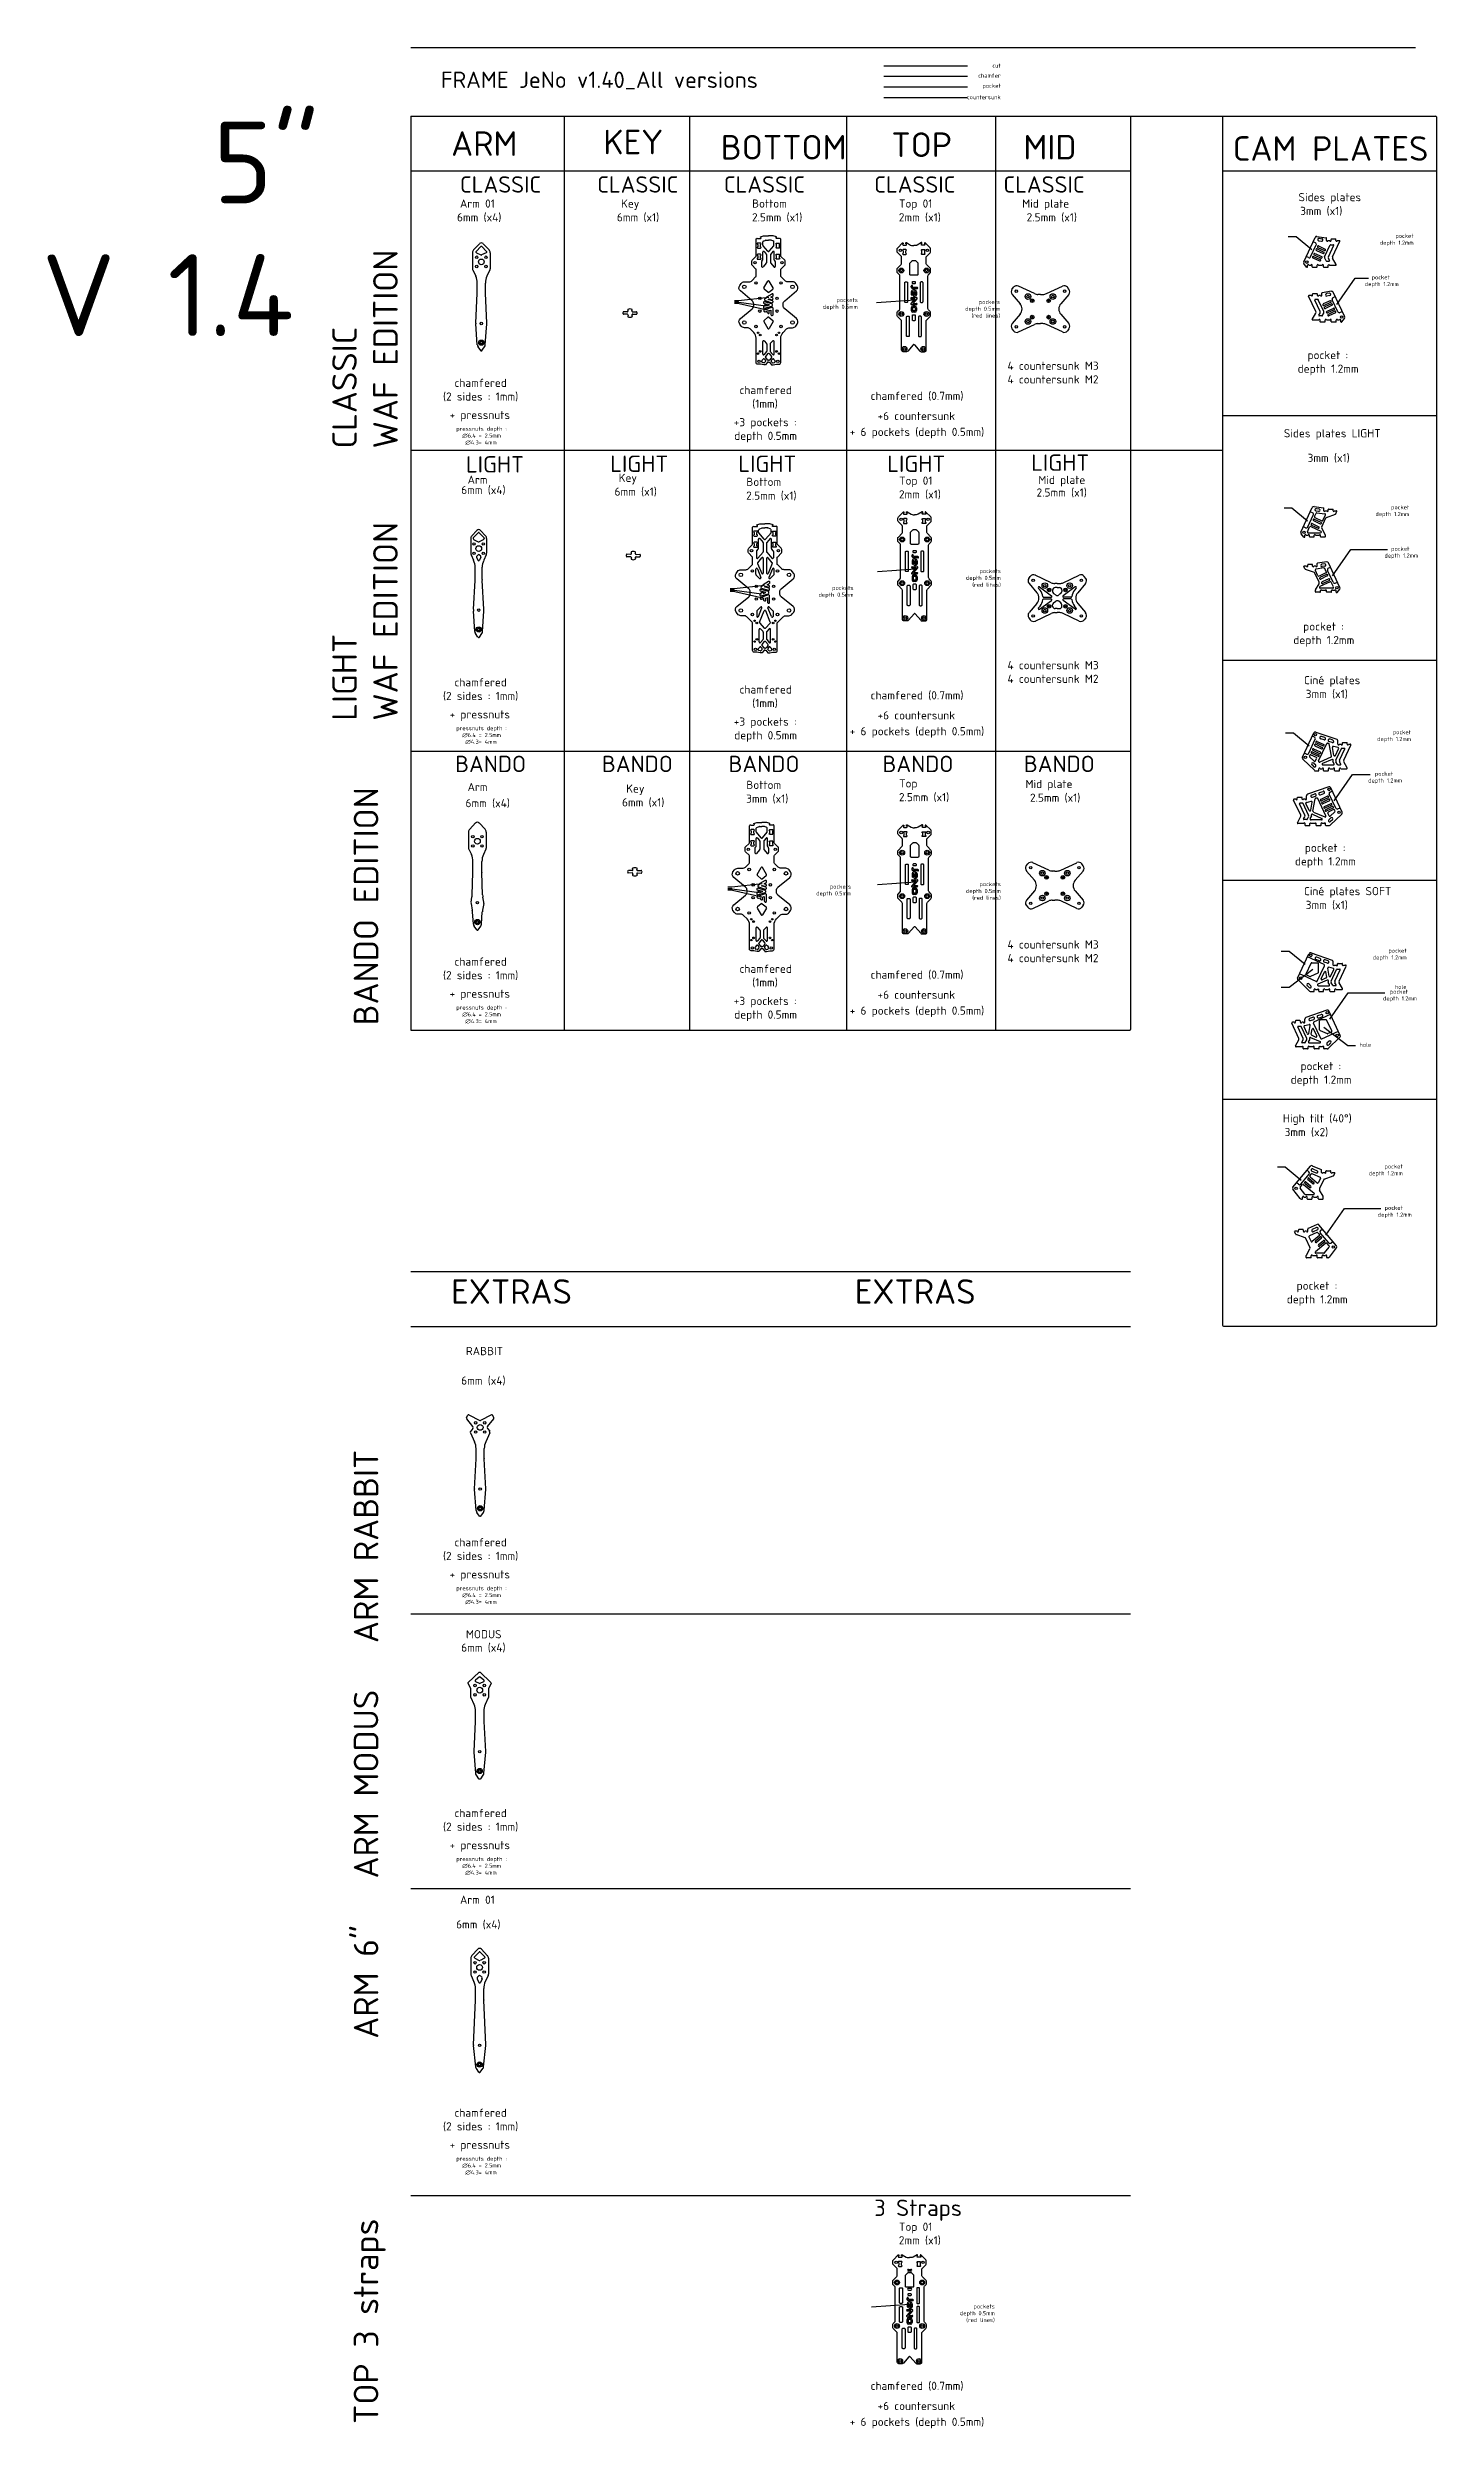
# Model space of a CAD drawing. Header units: millimetres. Extents: x -444 to 1254, y -2418 to 492.
import ezdxf

# ---------------------------------------------------------------- set-up
doc = ezdxf.new("R2010")
doc.units = ezdxf.units.MM
doc.linetypes.add('JIS_09_08', pattern=[10.75, 8, -0.55, 0.55, -0.55, 0.55, -0.55])
for name, color, linetype in [('Calque1', 150, 'Continuous'), ('Calque1_chamfered', 40, 'Continuous'), ('Calque1_countersunk', 90, 'Continuous'), ('Calque1_pocket', 10, 'Continuous'), ('Calque3', 1, 'Continuous')]:
    doc.layers.add(name, color=color, linetype=linetype)
doc.styles.get("Standard").update_dxf_attribs({"font": 'arial.ttf'})

msp = doc.modelspace()

# ---------------------------------------------------------------- texts
at = {"linetype": 'JIS_09_08'}
for s, width, insert, char_height, attachment_point in [('{\\fISOCPEUR|b0|i0|c0|p34;FRAME JeNo v1.40_All versions}', 689.507, (36.9, 462.9), 20, 1), ('{\\fISOCPEUR|b0|i0|c0|p34;5"}', 327.756, (-241.5, 401.8), 100, 1), ('{\\fISOCPEUR|b0|i0|c0|p34;ARM}', 327.756, (49.4, 389.9), 30, 1), ('{\\fISOCPEUR|b0|i0|c0|p34;KEY}', 327.756, (235.4, 391.8), 30, 1), ('{\\fISOCPEUR|b0|i0|c0|p34;BOTTOM}', 327.756, (379, 385.4), 30, 1), ('{\\fISOCPEUR|b0|i0|c0|p34;TOP}', 327.756, (587.5, 388.5), 30, 1), ('{\\fISOCPEUR|b0|i0|c0|p34;MID}', 327.756, (748.9, 385.5), 30, 1), ('{\\fISOCPEUR|b0|i0|c0|p34;CAM PLATES}', 327.756, (1004.8, 383.9), 30, 1), ('{\\fISOCPEUR|b0|i0|c0|p34;CLASSIC}', 327.756, (60.2, 334.9), 20, 1), ('{\\fISOCPEUR|b0|i0|c0|p34;CLASSIC}', 327.756, (227.9, 334.9), 20, 1), ('{\\fISOCPEUR|b0|i0|c0|p34;CLASSIC}', 327.756, (382.7, 334.9), 20, 1), ('{\\fISOCPEUR|b0|i0|c0|p34;CLASSIC}', 327.756, (566.5, 334.9), 20, 1), ('{\\fISOCPEUR|b0|i0|c0|p34;CLASSIC}', 327.756, (724.4, 334.9), 20, 1), ('{\\fISOCPEUR|b0|i0|c0|p34;Arm 01}', 327.756, (60.2, 306.6), 10, 1), ('{\\fISOCPEUR|b0|i0|c0|p34;Key}', 327.756, (257.1, 306.6), 10, 1), ('{\\fISOCPEUR|b0|i0|c0|p34;Bottom}', 327.756, (417.2, 306.6), 10, 1), ('{\\fISOCPEUR|b0|i0|c0|p34;Top 01}', 327.756, (596.8, 306.6), 10, 1), ('{\\fISOCPEUR|b0|i0|c0|p34;Mid plate}', 327.756, (747.4, 306.6), 10, 1), ('{\\fISOCPEUR|b0|i0|c0|p34;Sides plates}', 327.756, (1085.1, 314.4), 10, 1), ('{\\fISOCPEUR|b0|i0|c0|p34;3mm (x1)}', 327.756, (1087.2, 297.6), 10, 1), ('{\\fISOCPEUR|b0|i0|c0|p34;6mm (x4)}', 327.756, (56.6, 289.8), 10, 1), ('{\\fISOCPEUR|b0|i0|c0|p34;6mm (x1)}', 327.756, (252, 289.8), 10, 1), ('{\\fISOCPEUR|b0|i0|c0|p34;2.5mm (x1)}', 327.756, (417.1, 289.8), 10, 1), ('{\\fISOCPEUR|b0|i0|c0|p34;2mm (x1)}', 327.756, (596.6, 289.8), 10, 1), ('{\\fISOCPEUR|b0|i0|c0|p34;2.5mm (x1)}', 327.756, (752.8, 289.8), 10, 1), ('{\\fISOCPEUR|b0|i0|c0|p34;pocket \\Pdepth 1.2mm }', 327.756, (1225.8, 264.6), 5, 3), ('{\\fISOCPEUR|b0|i0|c0|p34;V 1.4}', 327.756, (-451, 239.6), 100, 1), ('\\pi154.37807;{\\fISOCPEUR|b0|i0|c0|p34;pocket \\P\\pi146.12807;depth 1.2mm }', 327.756, (1020.1, 214), 5, 1), ('{\\fISOCPEUR|b0|i0|c0|p34;pockets \\Pdepth 0.5mm }', 327.756, (546.5, 186.2), 5, 3), ('{\\fISOCPEUR|b0|i0|c0|p34;pockets \\Pdepth 0.5mm\\P(red lines) }', 327.756, (720.4, 183.8), 5, 3), ('\\pi140.37807;{\\fISOCPEUR|b0|i0|c0|p34;pocket :\\P\\pi128.37807;depth 1.2mm }', 327.756, (955.7, 121.4), 10, 1), ('{\\fISOCPEUR|b0|i0|c0|p34;Sides plates LIGHT}', 327.756, (1067.2, 25.8), 10, 1), ('{\\fISOCPEUR|b0|i0|c0|p34;LIGHT}', 327.756, (67.5, -7.2), 20, 1), ('{\\fISOCPEUR|b0|i0|c0|p34;LIGHT}', 327.756, (243.8, -6.5), 20, 1), ('{\\fISOCPEUR|b0|i0|c0|p34;Key}', 327.756, (254.2, -28.7), 10, 1), ('{\\fISOCPEUR|b0|i0|c0|p34;LIGHT}', 327.756, (400.4, -6.5), 20, 1), ('{\\fISOCPEUR|b0|i0|c0|p34;LIGHT}', 327.756, (582.4, -6.5), 20, 1), ('{\\fISOCPEUR|b0|i0|c0|p34;LIGHT}', 327.756, (758.3, -5.1), 20, 1), ('{\\fISOCPEUR|b0|i0|c0|p34;3mm (x1)}', 327.756, (1096.2, -4.3), 10, 1), ('{\\fISOCPEUR|b0|i0|c0|p34;6mm (x4)}', 327.756, (61.7, -43.5), 10, 1), ('{\\fISOCPEUR|b0|i0|c0|p34;Arm}', 327.756, (69.5, -31), 10, 1), ('{\\fISOCPEUR|b0|i0|c0|p34;6mm (x1)}', 327.756, (249.1, -45.5), 10, 1), ('{\\fISOCPEUR|b0|i0|c0|p34;2.5mm (x1)}', 327.756, (410, -50.4), 10, 1), ('{\\fISOCPEUR|b0|i0|c0|p34;Bottom}', 327.756, (410.2, -33.6), 10, 1), ('{\\fISOCPEUR|b0|i0|c0|p34;2mm (x1)}', 327.756, (596.7, -48.9), 10, 1), ('{\\fISOCPEUR|b0|i0|c0|p34;Top 01}', 327.756, (596.9, -32.1), 10, 1), ('{\\fISOCPEUR|b0|i0|c0|p34;2.5mm (x1)}', 327.756, (764.9, -46.6), 10, 1), ('{\\fISOCPEUR|b0|i0|c0|p34;Mid plate}', 327.756, (767.1, -31.2), 10, 1), ('{\\fISOCPEUR|b0|i0|c0|p34;pocket \\Pdepth 1.2mm }', 327.756, (1220.5, -67.1), 5, 3), ('\\pi154.37807;{\\fISOCPEUR|b0|i0|c0|p34;pocket \\P\\pi146.12807;depth 1.2mm }', 327.756, (1044, -117.8), 5, 1), ('{\\fISOCPEUR|b0|i0|c0|p34;pockets \\Pdepth 0.5mm }', 327.756, (541.2, -165.7), 5, 3), ('\\pi140.37807;{\\fISOCPEUR|b0|i0|c0|p34;pocket :\\P\\pi128.37807;depth 1.2mm }', 327.756, (950.4, -210.3), 10, 1), ('{\\fISOCPEUR|b0|i0|c0|p34;Ciné plates}', 327.756, (1091.8, -276), 10, 1), ('{\\fISOCPEUR|b0|i0|c0|p34;3mm (x1)}', 327.756, (1093.9, -292.8), 10, 1), ('{\\fISOCPEUR|b0|i0|c0|p34;pocket \\Pdepth 1.2mm }', 327.756, (1222.6, -342.1), 5, 3), ('{\\fISOCPEUR|b0|i0|c0|p34;BANDO}', 327.756, (54.3, -373.4), 20, 1), ('{\\fISOCPEUR|b0|i0|c0|p34;BANDO}', 327.756, (233.7, -373.4), 20, 1), ('{\\fISOCPEUR|b0|i0|c0|p34;BANDO}', 327.756, (388.5, -373.4), 20, 1), ('{\\fISOCPEUR|b0|i0|c0|p34;BANDO}', 327.756, (576.6, -373.4), 20, 1), ('{\\fISOCPEUR|b0|i0|c0|p34;BANDO}', 327.756, (749.4, -373.4), 20, 1), ('{\\fISOCPEUR|b0|i0|c0|p34;Arm}', 327.756, (69.5, -406.5), 10, 1), ('{\\fISOCPEUR|b0|i0|c0|p34;Bottom}', 327.756, (410.2, -404), 10, 1), ('{\\fISOCPEUR|b0|i0|c0|p34;Top }', 327.756, (596.9, -402.2), 10, 1), ('{\\fISOCPEUR|b0|i0|c0|p34;Mid plate}', 327.756, (751.4, -402.9), 10, 1), ('\\pi154.37807;{\\fISOCPEUR|b0|i0|c0|p34;pocket \\P\\pi146.12807;depth 1.2mm }', 327.756, (1024.1, -392.8), 5, 1), ('{\\fISOCPEUR|b0|i0|c0|p34;6mm (x4)}', 327.756, (67, -426.3), 10, 1), ('{\\fISOCPEUR|b0|i0|c0|p34;6mm (x1)}', 327.756, (258.3, -425.3), 10, 1), ('{\\fISOCPEUR|b0|i0|c0|p34;Key}', 327.756, (263.4, -408.5), 10, 1), ('{\\fISOCPEUR|b0|i0|c0|p34;3mm (x1)}', 327.756, (410, -420.8), 10, 1), ('{\\fISOCPEUR|b0|i0|c0|p34;2.5mm (x1)}', 327.756, (596.7, -419), 10, 1), ('{\\fISOCPEUR|b0|i0|c0|p34;2.5mm (x1)}', 327.756, (756.9, -419.7), 10, 1), ('\\pi140.37807;{\\fISOCPEUR|b0|i0|c0|p34;pocket :\\P\\pi128.37807;depth 1.2mm }', 327.756, (952.4, -480.8), 10, 1), ('{\\fISOCPEUR|b0|i0|c0|p34;pockets \\Pdepth 0.5mm }', 327.756, (538.3, -530.8), 5, 3), ('{\\fISOCPEUR|b0|i0|c0|p34;Ciné plates SOFT}', 327.756, (1091.8, -533.9), 10, 1), ('{\\fISOCPEUR|b0|i0|c0|p34;3mm (x1)}', 327.756, (1093.9, -550.7), 10, 1), ('{\\fISOCPEUR|b0|i0|c0|p34;pocket \\Pdepth 1.2mm }', 327.756, (1217.3, -609.1), 5, 3), ('\\pi154.37807;{\\fISOCPEUR|b0|i0|c0|p34;pocket \\P\\pi146.12807;depth 1.2mm }', 327.756, (1042.3, -659.2), 5, 1), ('{\\fISOCPEUR|b0|i0|c0|p34;hole}', 327.756, (1217.2, -653.4), 5, 3), ('\\pi158.12807;{\\fISOCPEUR|b0|i0|c0|p34;hole}', 327.756, (1001.5, -724.2), 5, 1), ('\\pi140.37807;{\\fISOCPEUR|b0|i0|c0|p34;pocket :\\P\\pi128.37807;depth 1.2mm }', 327.756, (947.1, -747.7), 10, 1), ('{\\fISOCPEUR|b0|i0|c0|p34;High tilt (40°)}', 327.756, (1066, -811.6), 10, 1), ('{\\fISOCPEUR|b0|i0|c0|p34;3mm (x2)}', 327.756, (1068.1, -828.4), 10, 1), ('{\\fISOCPEUR|b0|i0|c0|p34;pocket \\Pdepth 1.2mm }', 327.756, (1212.5, -872.9), 5, 3), ('\\pi154.37807;{\\fISOCPEUR|b0|i0|c0|p34;pocket \\P\\pi146.12807;depth 1.2mm }', 327.756, (1036, -923.5), 5, 1), ('{\\fISOCPEUR|b0|i0|c0|p34;EXTRAS}', 327.756, (49.4, -1013.3), 30, 1), ('{\\fISOCPEUR|b0|i0|c0|p34;EXTRAS}', 327.756, (542.7, -1013.3), 30, 1), ('\\pi140.37807;{\\fISOCPEUR|b0|i0|c0|p34;pocket :\\P\\pi128.37807;depth 1.2mm }', 327.756, (942.4, -1016.1), 10, 1), ('{\\fISOCPEUR|b0|i0|c0|p34;RABBIT}', 327.756, (67.5, -1096.1), 10, 1), ('{\\fISOCPEUR|b0|i0|c0|p34;6mm (x4)}', 327.756, (61.7, -1132.1), 10, 1), ('{\\fISOCPEUR|b0|i0|c0|p34;MODUS}', 327.756, (67.5, -1442.2), 10, 1), ('{\\fISOCPEUR|b0|i0|c0|p34;6mm (x4)}', 327.756, (61.7, -1458.5), 10, 1), ('{\\fISOCPEUR|b0|i0|c0|p34;Arm 01}', 327.756, (60.2, -1766.8), 10, 1), ('{\\fISOCPEUR|b0|i0|c0|p34;6mm (x4)}', 327.756, (55.5, -1796.9), 10, 1), ('{\\fISOCPEUR|b0|i0|c0|p34;3 Straps}', 327.756, (566.5, -2138.3), 20, 1), ('{\\fISOCPEUR|b0|i0|c0|p34;2mm (x1)}', 327.756, (596.6, -2183), 10, 1), ('{\\fISOCPEUR|b0|i0|c0|p34;Top 01}', 327.756, (596.8, -2166.5), 10, 1), ('{\\fISOCPEUR|b0|i0|c0|p34;pockets \\Pdepth 0.5mm\\P(red lines) }', 327.756, (713.9, -2266.3), 5, 3)]:
    msp.add_mtext_dynamic_manual_height_columns(s, width=width, gutter_width=12.5, heights=[0], dxfattribs=dict(at, insert=insert, char_height=char_height, attachment_point=attachment_point))
at = {"linetype": 'JIS_09_08', "char_height": 30, "attachment_point": 1, "rotation": 90}
for s, insert in [('{\\fISOCPEUR|b0|i0|c0|p34;CLASSIC \\PWAF EDITION}', (-95.9, 2.2)), ('{\\fISOCPEUR|b0|i0|c0|p34;LIGHT \\PWAF EDITION}', (-95.9, -330.6)), ('{\\fISOCPEUR|b0|i0|c0|p34;BANDO EDITION}', (-69.6, -703)), ('{\\fISOCPEUR|b0|i0|c0|p34;ARM RABBIT}', (-69.6, -1458)), ('{\\fISOCPEUR|b0|i0|c0|p34;ARM MODUS}', (-69.6, -1745.8)), ('{\\fISOCPEUR|b0|i0|c0|p34;ARM 6"}', (-69.6, -1941.7)), ('{\\fISOCPEUR|b0|i0|c0|p34;TOP 3 straps}', (-69.6, -2412.5))]:
    msp.add_mtext_dynamic_manual_height_columns(s, width=327.756, gutter_width=12.5, heights=[0], dxfattribs=dict(at, insert=insert))
at = {"layer": 'Calque1', "insert": (721.1, 472.7), "char_height": 5, "attachment_point": 3}
msp.add_mtext_dynamic_manual_height_columns('{\\fISOCPEUR|b0|i0|c0|p34;cut}', width=327.756, gutter_width=12.5, heights=[0], dxfattribs=at)
at = {"layer": 'Calque1_chamfered'}
for s, insert, char_height, attachment_point in [('{\\fISOCPEUR|b0|i0|c0|p34;chamfer}', (721.1, 460.5), 5, 3), ('\\pi133.87807;{\\fISOCPEUR|b0|i0|c0|p34;chamfered\\P\\pi119.87807;(2 sides : 1mm)}', (-80.4, 87.4), 10, 1), ('\\pi133.87807;{\\fISOCPEUR|b0|i0|c0|p34;chamfered \\P\\pi149.37807;(1mm)}', (268, 78.6), 10, 1), ('\\pi109.37807;{\\fISOCPEUR|b0|i0|c0|p34;chamfered (0.7mm)}', (452.7, 71.5), 10, 1), ('\\pi133.87807;{\\fISOCPEUR|b0|i0|c0|p34;chamfered\\P\\pi119.87807;(2 sides : 1mm)}', (-80.4, -278.6), 10, 1), ('\\pi133.87807;{\\fISOCPEUR|b0|i0|c0|p34;chamfered \\P\\pi149.37807;(1mm)}', (268, -287.4), 10, 1), ('\\pi109.37807;{\\fISOCPEUR|b0|i0|c0|p34;chamfered (0.7mm)}', (452.7, -294.5), 10, 1), ('\\pi133.87807;{\\fISOCPEUR|b0|i0|c0|p34;chamfered\\P\\pi119.87807;(2 sides : 1mm)}', (-80.4, -620), 10, 1), ('\\pi133.87807;{\\fISOCPEUR|b0|i0|c0|p34;chamfered \\P\\pi149.37807;(1mm)}', (268, -628.8), 10, 1), ('\\pi109.37807;{\\fISOCPEUR|b0|i0|c0|p34;chamfered (0.7mm)}', (452.7, -635.9), 10, 1), ('\\pi133.87807;{\\fISOCPEUR|b0|i0|c0|p34;chamfered\\P\\pi119.87807;(2 sides : 1mm)}', (-80.4, -1329.8), 10, 1), ('\\pi133.87807;{\\fISOCPEUR|b0|i0|c0|p34;chamfered\\P\\pi119.87807;(2 sides : 1mm)}', (-80.4, -1660.8), 10, 1), ('\\pi133.87807;{\\fISOCPEUR|b0|i0|c0|p34;chamfered\\P\\pi119.87807;(2 sides : 1mm)}', (-80.4, -2027.1), 10, 1), ('\\pi109.37807;{\\fISOCPEUR|b0|i0|c0|p34;chamfered (0.7mm)}', (452.7, -2360.9), 10, 1)]:
    msp.add_mtext_dynamic_manual_height_columns(s, width=327.756, gutter_width=12.5, heights=[0], dxfattribs=dict(at, insert=insert, char_height=char_height, attachment_point=attachment_point))
at = {"layer": 'Calque1_countersunk'}
for s, insert, char_height, attachment_point in [('{\\fISOCPEUR|b0|i0|c0|p34;countersunk}', (721.1, 434.1), 5, 3), ('\\pi109.87807;{\\fISOCPEUR|b0|i0|c0|p34;4 countersunk M3\\P4 countersunk M2}', (619.5, 108.3), 10, 1), ('\\pi117.87807;{\\fISOCPEUR|b0|i0|c0|p34;+6 countersunk}', (452.7, 46.9), 10, 1), ('\\pi109.87807;{\\fISOCPEUR|b0|i0|c0|p34;4 countersunk M3\\P4 countersunk M2}', (619.5, -257.7), 10, 1), ('\\pi117.87807;{\\fISOCPEUR|b0|i0|c0|p34;+6 countersunk}', (452.7, -319), 10, 1), ('\\pi109.87807;{\\fISOCPEUR|b0|i0|c0|p34;4 countersunk M3\\P4 countersunk M2}', (619.5, -599.1), 10, 1), ('\\pi117.87807;{\\fISOCPEUR|b0|i0|c0|p34;+6 countersunk}', (452.7, -660.5), 10, 1), ('\\pi117.87807;{\\fISOCPEUR|b0|i0|c0|p34;+6 countersunk}', (452.7, -2385.5), 10, 1)]:
    msp.add_mtext_dynamic_manual_height_columns(s, width=327.756, gutter_width=12.5, heights=[0], dxfattribs=dict(at, insert=insert, char_height=char_height, attachment_point=attachment_point))
at = {"layer": 'Calque1_pocket'}
for s, width, insert, char_height, attachment_point in [('{\\fISOCPEUR|b0|i0|c0|p34;pocket}', 327.756, (721.1, 448.1), 5, 3), ('\\pi127.87807;{\\fISOCPEUR|b0|i0|c0|p34;+ pressnuts}', 327.756, (-80.4, 48.2), 10, 1), ('\\pi163.87807;{\\fISOCPEUR|b0|i0|c0|p34;\\P\\pi126.87807;+3 pockets :\\P\\pi127.37807;depth 0.5mm }', 327.756, (268, 56), 10, 1), ('\\pi36.45843;{\\fISOCPEUR|b0|i0|c0|p34;pressnuts depth : \\P\\pi43.70843;∅6.4 = 2.5mm\\P\\pi47.45843;∅4.3= 4mm}', 126.917, (19.2, 28.8), 5, 1), ('\\pi83.87807;{\\fISOCPEUR|b0|i0|c0|p34;+ 6 pockets (depth 0.5mm)}', 327.756, (452.7, 27.5), 10, 1), ('{\\fISOCPEUR|b0|i0|c0|p34;pockets \\Pdepth 0.5mm\\P(red lines) }', 327.756, (721.3, -145.1), 5, 3), ('\\pi127.87807;{\\fISOCPEUR|b0|i0|c0|p34;+ pressnuts}', 327.756, (-80.4, -317.8), 10, 1), ('\\pi36.45843;{\\fISOCPEUR|b0|i0|c0|p34;pressnuts depth : \\P\\pi43.70843;∅6.4 = 2.5mm\\P\\pi47.45843;∅4.3= 4mm}', 126.917, (19.2, -337.2), 5, 1), ('\\pi163.87807;{\\fISOCPEUR|b0|i0|c0|p34;\\P\\pi126.87807;+3 pockets :\\P\\pi127.37807;depth 0.5mm }', 327.756, (268, -310), 10, 1), ('\\pi83.87807;{\\fISOCPEUR|b0|i0|c0|p34;+ 6 pockets (depth 0.5mm)}', 327.756, (452.7, -338.4), 10, 1), ('{\\fISOCPEUR|b0|i0|c0|p34;pockets \\Pdepth 0.5mm\\P(red lines) }', 327.756, (721.3, -527.8), 5, 3), ('\\pi127.87807;{\\fISOCPEUR|b0|i0|c0|p34;+ pressnuts}', 327.756, (-80.4, -659.2), 10, 1), ('\\pi163.87807;{\\fISOCPEUR|b0|i0|c0|p34;\\P\\pi126.87807;+3 pockets :\\P\\pi127.37807;depth 0.5mm }', 327.756, (268, -651.4), 10, 1), ('\\pi36.45843;{\\fISOCPEUR|b0|i0|c0|p34;pressnuts depth : \\P\\pi43.70843;∅6.4 = 2.5mm\\P\\pi47.45843;∅4.3= 4mm}', 126.917, (19.2, -678.6), 5, 1), ('\\pi83.87807;{\\fISOCPEUR|b0|i0|c0|p34;+ 6 pockets (depth 0.5mm)}', 327.756, (452.7, -679.9), 10, 1), ('\\pi127.87807;{\\fISOCPEUR|b0|i0|c0|p34;+ pressnuts}', 327.756, (-80.4, -1369), 10, 1), ('\\pi36.45843;{\\fISOCPEUR|b0|i0|c0|p34;pressnuts depth : \\P\\pi43.70843;∅6.4 = 2.5mm\\P\\pi47.45843;∅4.3= 4mm}', 126.917, (19.2, -1388.5), 5, 1), ('\\pi127.87807;{\\fISOCPEUR|b0|i0|c0|p34;+ pressnuts}', 327.756, (-80.4, -1700), 10, 1), ('\\pi36.45843;{\\fISOCPEUR|b0|i0|c0|p34;pressnuts depth : \\P\\pi43.70843;∅6.4 = 2.5mm\\P\\pi47.45843;∅4.3= 4mm}', 126.917, (19.2, -1719.4), 5, 1), ('\\pi127.87807;{\\fISOCPEUR|b0|i0|c0|p34;+ pressnuts}', 327.756, (-80.4, -2066.2), 10, 1), ('\\pi36.45843;{\\fISOCPEUR|b0|i0|c0|p34;pressnuts depth : \\P\\pi43.70843;∅6.4 = 2.5mm\\P\\pi47.45843;∅4.3= 4mm}', 126.917, (19.2, -2085.7), 5, 1), ('\\pi83.87807;{\\fISOCPEUR|b0|i0|c0|p34;+ 6 pockets (depth 0.5mm)}', 327.756, (452.7, -2404.9), 10, 1)]:
    msp.add_mtext_dynamic_manual_height_columns(s, width=width, gutter_width=12.5, heights=[0], dxfattribs=dict(at, insert=insert, char_height=char_height, attachment_point=attachment_point))

# ---------------------------------------------------------------- linework, layer by layer
for p, q in [((1082.1, 261.1), (1072.6, 261.1)), ((1101.5, 245.1), (1082.1, 261.1)), ((1131.9, 178.1), (1154.5, 210.5)), ((1154.5, 210.5), (1170.8, 210.5)), ((400.7, 182.7), (395.6, 182.7)), ((401.1, 181), (395.8, 181)), ((401.3, 179.3), (395.8, 179.3)), ((437.9, 186.8), (400.7, 182.7)), ((401.1, 181), (434, 176.5)), ((401.3, 179.3), (437.3, 171.2)), ((616, 183.5), (569.5, 180.3)), ((1076.8, -70.6), (1067.4, -70.6)), ((1096.3, -86.7), (1076.8, -70.6)), ((1126.7, -153.6), (1149.2, -121.3)), ((1149.2, -121.3), (1193.9, -121.3)), ((395.4, -169.2), (390.3, -169.2)), ((395.8, -170.9), (390.5, -170.9)), ((396, -172.6), (390.5, -172.6)), ((432.6, -165.1), (395.4, -169.2)), ((395.8, -170.9), (428.7, -175.3)), ((396, -172.6), (432, -180.6)), ((1078.9, -345.6), (1069.4, -345.6)), ((1098.3, -361.7), (1078.9, -345.6)), ((1128.7, -428.6), (1151.2, -396.2)), ((1151.2, -396.2), (1172.7, -396.2)), ((392.5, -534.2), (387.4, -534.2)), ((393, -535.9), (387.7, -535.9)), ((393.1, -537.7), (387.7, -537.7)), ((429.7, -530.1), (392.5, -534.2)), ((393, -535.9), (425.8, -540.4)), ((393.1, -537.7), (429.1, -545.7)), ((1073.6, -612.5), (1064.1, -612.5)), ((1102.6, -634.5), (1073.5, -656.8)), ((1093.1, -628.6), (1073.6, -612.5)), ((1073.5, -656.8), (1064, -656.8)), ((1123.5, -695.5), (1146, -663.2)), ((1146, -663.2), (1190.6, -663.2)), ((1116.1, -705.3), (1145.2, -727.6)), ((1145.2, -727.6), (1154.7, -727.6)), ((1068.8, -876.4), (1059.3, -876.4)), ((1088.2, -892.4), (1068.8, -876.4)), ((1118.6, -959.4), (1141.2, -927)), ((1141.2, -927), (1185.8, -927)), ((609.5, -2266.5), (563, -2269.8))]:
    msp.add_line(p, q)
at = {"layer": 'Calque1'}
for p, q in [((0, 492.2), (1228.2, 492.2)), ((578.2, 470), (680.5, 470)), ((0, 408.4), (1252.6, 408.4)), ((0, 408.4), (0, -709)), ((187.7, 408.4), (187.7, -709)), ((340.6, 408.4), (340.6, -709)), ((532.5, 408.4), (532.5, -709)), ((714.7, 408.4), (714.7, -709)), ((879.8, 408.4), (879.8, -708)), ((992.4, 408.4), (992.4, -1069.6)), ((1253.6, 407.4), (1253.6, -1069.6)), ((0, 341.4), (879.8, 341.4)), ((992.4, 341.4), (1253.6, 341.4)), ((75.5, 241.5), (75.5, 221.8)), ((84.1, 252.5), (76.9, 244.9)), ((85.6, 249), (80, 243.1)), ((80.3, 241.5), (85.8, 238.7)), ((92.3, 241.5), (86.7, 238.7)), ((87, 249), (92.6, 243.1)), ((88.5, 252.5), (95.7, 244.9)), ((97, 241.5), (97, 221.8)), ((430.2, 232.9), (430.2, 242.2)), ((430.5, 250.6), (430.5, 254.9)), ((436.5, 243.2), (430.7, 249.9)), ((431.1, 255.8), (433.9, 256.9)), ((432, 242.8), (434.5, 239.9)), ((434.2, 257), (437.2, 257)), ((434.7, 239.3), (434.7, 229.3)), ((440.2, 257), (437.2, 257)), ((438, 243.2), (443.7, 249.9)), ((439.7, 239.3), (439.7, 229.3)), ((442.5, 242.8), (440, 239.9)), ((443.4, 255.8), (440.6, 256.9)), ((444, 250.6), (444, 254.9)), ((444.2, 232.9), (444.2, 242.2)), ((1091.5, 230.2), (1105.5, 260.2)), ((1102.7, 235.2), (1110.9, 231.4)), ((1103.6, 237), (1111.7, 233.2)), ((1104.4, 238.8), (1112.6, 235)), ((1105.3, 240.6), (1113.4, 236.8)), ((1106.9, 244.3), (1115.1, 240.4)), ((1107.6, 261.4), (1119.1, 259.7)), ((1107.8, 246.1), (1115.9, 242.3)), ((1108.6, 247.9), (1116.8, 244.1)), ((1109.5, 249.7), (1117.6, 245.9)), ((1109.9, 256.1), (1113.2, 255.6)), ((1110.3, 259.1), (1113.6, 258.6)), ((1117, 236.6), (1123.7, 251)), ((1118.9, 231.6), (1117.1, 234.8)), ((1119.5, 256.3), (1119.5, 259.2)), ((1121.1, 256.3), (1123.3, 256.3)), ((1121.6, 236.6), (1128.1, 250.6)), ((1123.1, 232.1), (1121.6, 234.8)), ((1124.2, 251.3), (1127.6, 251.3)), ((1124.9, 256.3), (1124.9, 257.8)), ((1125.4, 258.3), (1130.4, 258.3)), ((1126.7, 236.6), (1135.6, 255.6)), ((1131.1, 227.1), (1126.8, 234.8)), ((1130.9, 256.3), (1130.9, 257.8)), ((1132.5, 256.3), (1135.1, 256.3)), ((75.8, 220.5), (79.4, 212.8)), ((81.3, 192.2), (81.3, 204.4)), ((91.3, 192.2), (91.3, 204.4)), ((96.8, 220.5), (93.2, 212.8)), ((428.9, 230.6), (428.9, 224.8)), ((429.1, 231.3), (430, 232.3)), ((434.5, 228.7), (430.7, 224.2)), ((431.6, 198.4), (436.4, 206.9)), ((442.9, 198.4), (438.1, 206.9)), ((440, 228.7), (443.8, 224.2)), ((445.3, 231.3), (444.5, 232.3)), ((445.6, 230.6), (445.6, 224.8)), ((1095, 224), (1091.7, 228.2)), ((1095.4, 223.8), (1095.8, 223.8)), ((1096.3, 224.3), (1096.3, 226.3)), ((1097.9, 226.3), (1100.3, 226.3)), ((1101.9, 224.3), (1101.9, 226.3)), ((1102.4, 223.8), (1107.3, 223.8)), ((1107.8, 224.3), (1107.8, 226.3)), ((1109.4, 226.3), (1113.9, 226.3)), ((1115.5, 224.3), (1115.5, 226.3)), ((1116, 223.8), (1120.9, 223.8)), ((1119.3, 231.3), (1122.7, 231.3)), ((1121.4, 224.3), (1121.4, 226.3)), ((1123, 226.3), (1130.7, 226.3)), ((79.4, 155.4), (81.3, 191.9)), ((93.2, 155.4), (91.3, 191.9)), ((436.6, 193.2), (431.8, 197.1)), ((437.9, 193.2), (442.6, 197.1)), ((734.8, 196.7), (736.6, 199.2)), ((735.1, 190.5), (744.8, 179.2)), ((762.3, 191.5), (742.8, 200.7)), ((769.7, 190.5), (766.6, 190.5)), ((769.7, 190.5), (772.7, 190.5)), ((777, 191.5), (796.5, 200.7)), ((804.3, 190.5), (794.6, 179.2)), ((804.5, 196.7), (802.7, 199.2)), ((1106.4, 169.5), (1097.5, 188.5)), ((1100.6, 189.2), (1097.9, 189.2)), ((1102.2, 189.2), (1102.2, 190.7)), ((1107.7, 191.2), (1102.7, 191.2)), ((1111.5, 169.5), (1105, 183.5)), ((1108.9, 184.2), (1105.4, 184.2)), ((1108.2, 189.2), (1108.2, 190.7)), ((1116.1, 169.5), (1109.3, 183.9)), ((1111.9, 189.2), (1109.8, 189.2)), ((1113.5, 189.2), (1113.5, 192.1)), ((1125.5, 194.3), (1114, 192.6)), ((1123.6, 182.6), (1115.4, 178.8)), ((1124.4, 180.8), (1116.3, 177)), ((1125.3, 179), (1117.1, 175.2)), ((1126.1, 177.2), (1118, 173.4)), ((1122.7, 192), (1119.4, 191.5)), ((1123.2, 189), (1119.9, 188.5)), ((1141.6, 163.2), (1127.6, 193.2)), ((81.4, 128.9), (79.4, 154.7)), ((91.1, 128.9), (93.2, 154.7)), ((264.6, 169.2), (260.1, 169.3)), ((264.6, 166.3), (260.1, 166.2)), ((265.6, 170.5), (265.2, 171.6)), ((265.6, 165), (265.2, 163.8)), ((270.4, 170.5), (270.7, 171.6)), ((270.4, 165), (270.7, 163.8)), ((271.3, 169.2), (275.9, 169.3)), ((271.3, 166.3), (275.9, 166.2)), ((431.6, 157.4), (436.4, 148.9)), ((436.6, 162.6), (431.8, 158.7)), ((437.9, 162.6), (442.6, 158.7)), ((442.9, 157.4), (438.1, 148.9)), ((734.8, 148.6), (736.6, 146.2)), ((744.8, 166.2), (735.1, 154.8)), ((742.8, 144.6), (762.3, 153.9)), ((766.6, 154.8), (769.7, 154.8)), ((772.7, 154.8), (769.7, 154.8)), ((796.5, 144.6), (777, 153.9)), ((794.6, 166.2), (804.3, 154.8)), ((804.5, 148.6), (802.7, 146.2)), ((1102, 160), (1106.3, 167.7)), ((1110, 159.2), (1102.4, 159.2)), ((1109.9, 165), (1111.4, 167.7)), ((1113.8, 164.2), (1110.4, 164.2)), ((1111.6, 157.2), (1111.6, 159.2)), ((1117.1, 156.7), (1112.1, 156.7)), ((1114.2, 164.5), (1116, 167.7)), ((1117.6, 157.2), (1117.6, 159.2)), ((1123.6, 159.2), (1119.2, 159.2)), ((1127.8, 173.5), (1119.7, 169.7)), ((1128.7, 171.7), (1120.5, 167.9)), ((1129.5, 169.9), (1121.3, 166.1)), ((1130.3, 168.1), (1122.2, 164.3)), ((1125.2, 157.2), (1125.2, 159.2)), ((1130.7, 156.7), (1125.7, 156.7)), ((1131.2, 157.2), (1131.2, 159.2)), ((1135.2, 159.2), (1132.8, 159.2)), ((1136.8, 157.2), (1136.8, 159.2)), ((1137.7, 156.7), (1137.3, 156.7)), ((1138.1, 156.9), (1141.3, 161.1)), ((85.5, 121.9), (82.3, 126.4)), ((87.1, 121.9), (90.3, 126.4)), ((430.2, 117.7), (430.2, 133)), ((432, 133.7), (435, 130.4)), ((435, 120.6), (432, 117.1)), ((436.5, 118.1), (433.5, 114.6)), ((435.2, 129.7), (435.2, 121.2)), ((438, 118.1), (441, 114.6)), ((439.2, 129.7), (439.2, 121.2)), ((442.5, 133.7), (439.5, 130.4)), ((439.5, 120.6), (442.5, 117.1)), ((444.2, 117.7), (444.2, 133)), ((429, 108.2), (429, 109)), ((430.8, 111.5), (429.3, 109.7)), ((431.6, 106.8), (429.8, 107.2)), ((432.4, 111.5), (433.7, 109.9)), ((433.7, 108.6), (432.5, 107.2)), ((433.5, 113.3), (435.7, 110.7)), ((437.2, 110.3), (436.5, 110.3)), ((437.2, 110.3), (438, 110.3)), ((441, 113.3), (438.8, 110.7)), ((442.1, 111.5), (440.7, 109.9)), ((440.7, 108.6), (441.9, 107.2)), ((442.9, 106.8), (444.7, 107.2)), ((443.6, 111.5), (445.2, 109.7)), ((445.4, 108.2), (445.4, 109)), ((992.4, 42.4), (1253.6, 42.4)), ((0, 0), (992.4, 0)), ((0, 0), (879.8, 0)), ((1088, -100), (1102, -70)), ((1103.5, -86), (1111.6, -89.8)), ((1104.1, -68.8), (1115.6, -70.5)), ((1104.3, -84.2), (1112.5, -88)), ((1104.7, -81), (1106.6, -76.9)), ((1105.2, -82.3), (1113.6, -86.3)), ((1106.4, -74.1), (1109.7, -74.6)), ((1106.9, -71.1), (1110.2, -71.6)), ((1107.7, -76.3), (1117.3, -77.7)), ((1113.5, -93.6), (1118.7, -82.5)), ((1115, -85.8), (1118.1, -79.1)), ((1116, -73.9), (1116, -71)), ((1117.6, -73.9), (1119.8, -73.9)), ((1119.3, -82), (1130.2, -78)), ((1121.4, -73.9), (1121.4, -72.4)), ((1121.9, -71.9), (1126.9, -71.9)), ((1127.4, -73.9), (1127.4, -72.4)), ((1129, -73.9), (1131.6, -73.9)), ((1130.8, -77.5), (1132.1, -74.6)), ((73.3, -108), (73.3, -125.7)), ((80.9, -97.9), (74.7, -104.5)), ((76.4, -107.5), (76.4, -108)), ((82.3, -100.8), (76.6, -106.8)), ((76.9, -108.9), (82.6, -111.8)), ((89.2, -108.9), (83.5, -111.8)), ((83.8, -100.8), (89.5, -106.8)), ((85.2, -97.9), (91.4, -104.5)), ((89.7, -107.5), (89.7, -108)), ((92.8, -108), (92.8, -125.7)), ((424.9, -120.2), (424.9, -108.7)), ((425.2, -100.3), (425.2, -97.6)), ((432.2, -108.8), (425.4, -100.9)), ((425.8, -96.6), (429.6, -95)), ((426.7, -108), (430.7, -112.7)), ((430, -95), (432.9, -95)), ((430.9, -113.3), (430.9, -124)), ((435.9, -95), (432.9, -95)), ((433.7, -108.8), (440.5, -100.9)), ((434.9, -113.3), (434.9, -124)), ((439.2, -108), (435.2, -112.7)), ((440.1, -96.6), (436.3, -95)), ((440.7, -100.3), (440.7, -97.6)), ((440.9, -120.2), (440.9, -108.7)), ((1091.5, -106.2), (1088.3, -102)), ((1091.9, -106.4), (1092.3, -106.4)), ((1092.8, -105.9), (1092.8, -103.9)), ((1094.4, -103.9), (1096.8, -103.9)), ((1096, -99.5), (1098.7, -93.7)), ((1096.9, -100.9), (1112.1, -100.9)), ((1098.4, -105.4), (1098.4, -103.9)), ((1098.9, -105.9), (1103.9, -105.9)), ((1100.1, -93.2), (1112.5, -99)), ((1100.9, -91.4), (1109.1, -95.2)), ((1101.8, -89.6), (1109.9, -93.4)), ((1104.4, -105.4), (1104.4, -103.9)), ((1106, -103.9), (1110.4, -103.9)), ((1112, -105.4), (1112, -103.9)), ((1112.5, -105.9), (1117.4, -105.9)), ((1117.8, -103), (1113.6, -95.4)), ((1117.9, -105.4), (1117.9, -103.5)), ((73.8, -127.8), (76.9, -134.5)), ((78.8, -157.9), (78.8, -143)), ((80.4, -130.6), (82.1, -134.4)), ((80.6, -129.5), (82.3, -127.8)), ((85.5, -129.5), (83.8, -127.8)), ((85.7, -130.6), (84, -134.4)), ((87.3, -157.9), (87.3, -143)), ((92.3, -127.8), (89.2, -134.5)), ((268.7, -127.2), (264.1, -127.1)), ((268.7, -130.1), (264.1, -130.2)), ((269.7, -125.9), (269.3, -124.8)), ((269.7, -131.4), (269.3, -132.6)), ((274.4, -125.9), (274.8, -124.8)), ((274.4, -131.4), (274.8, -132.6)), ((275.4, -127.2), (279.9, -127.1)), ((275.4, -130.1), (279.9, -130.2)), ((421.8, -151.4), (421.8, -145.2)), ((422.6, -123.7), (422.6, -131.4)), ((422.9, -123), (424.7, -120.9)), ((423.7, -144.8), (428.1, -155.5)), ((424, -138.3), (429, -150.5)), ((424.2, -137.4), (429.2, -131.5)), ((430.7, -124.7), (424.4, -132)), ((430.9, -132.2), (430.9, -150.1)), ((434.9, -132.2), (434.9, -150.1)), ((435.2, -124.7), (441.5, -132)), ((441.7, -137.4), (436.7, -131.5)), ((441.9, -138.3), (436.9, -150.5)), ((442.2, -144.8), (437.8, -155.5)), ((443, -123), (441.2, -120.9)), ((443.3, -123.7), (443.3, -131.4)), ((444.1, -151.4), (444.1, -145.2)), ((1093, -145.1), (1091.7, -142.2)), ((1094.8, -141.5), (1092.2, -141.5)), ((1096.4, -141.5), (1096.4, -140)), ((1101.9, -139.5), (1096.9, -139.5)), ((1102.4, -141.5), (1102.4, -140)), ((1106.2, -141.5), (1104, -141.5)), ((1116.1, -143.9), (1106.5, -145.3)), ((1107.8, -141.5), (1107.8, -138.6)), ((1119.7, -136.5), (1108.2, -138.1)), ((1116.9, -138.8), (1113.6, -139.3)), ((1117.4, -141.7), (1114.1, -142.2)), ((1119.1, -148.6), (1117.2, -144.5)), ((1135.8, -167.6), (1121.8, -137.6)), ((76.9, -194.4), (78.8, -159)), ((89.2, -194.4), (87.3, -159)), ((422, -152.1), (426.4, -156.6)), ((443.9, -152.1), (439.5, -156.6)), ((755.4, -156.6), (757.2, -154.2)), ((755.7, -162.8), (765.4, -174.2)), ((782.9, -161.9), (763.4, -152.6)), ((767.1, -168.5), (769.2, -170.9)), ((768.4, -167), (783.1, -177.9)), ((784.6, -170.8), (784.6, -172.5)), ((790.3, -162.8), (787.2, -162.8)), ((790.3, -167.8), (787.6, -167.8)), ((790.3, -162.8), (793.3, -162.8)), ((790.3, -167.8), (792.9, -167.8)), ((795.9, -170.8), (795.9, -172.5)), ((812.1, -167), (797.4, -177.9)), ((797.6, -161.9), (817.1, -152.6)), ((813.4, -168.5), (811.4, -170.9)), ((824.9, -162.8), (815.2, -174.2)), ((825.1, -156.6), (823.3, -154.2)), ((1104.5, -149.6), (1093.6, -145.6)), ((1110.3, -161.3), (1105.1, -150.1)), ((1108.8, -153.4), (1105.7, -146.8)), ((1105.9, -173), (1105.9, -171.1)), ((1106, -170.6), (1110.2, -163.1)), ((1111.3, -173.5), (1106.4, -173.5)), ((1118.6, -150), (1110.2, -153.9)), ((1119.5, -151.8), (1111.3, -155.6)), ((1123.7, -160.8), (1111.3, -166.6)), ((1126.9, -168.6), (1111.7, -168.6)), ((1111.8, -173), (1111.8, -171.5)), ((1120.3, -153.6), (1112.2, -157.4)), ((1117.8, -171.5), (1113.4, -171.5)), ((1122, -157.2), (1113.9, -161)), ((1122.9, -159), (1114.7, -162.8)), ((1119.4, -173), (1119.4, -171.5)), ((1124.9, -173.5), (1119.9, -173.5)), ((1127.8, -167.1), (1125.1, -161.3)), ((1125.4, -173), (1125.4, -171.5)), ((1129.4, -171.5), (1127, -171.5)), ((1131, -173.5), (1131, -171.5)), ((1131.9, -174), (1131.5, -174)), ((1132.3, -173.8), (1135.5, -169.7)), ((78.2, -221.4), (76.9, -196.5)), ((87.9, -221.4), (89.2, -196.5)), ((422.9, -196.8), (422.9, -203)), ((423.2, -196.1), (427.6, -191.6)), ((424.9, -203.3), (429.3, -192.7)), ((426.4, -210.1), (432, -196.4)), ((439.5, -210.1), (433.9, -196.4)), ((441, -203.3), (436.6, -192.7)), ((442.7, -196.1), (438.3, -191.6)), ((442.9, -196.8), (442.9, -203)), ((765.4, -187.2), (755.7, -198.5)), ((763.4, -208.7), (782.9, -199.5)), ((767.1, -192.9), (769.2, -190.4)), ((768.4, -194.3), (783.1, -183.5)), ((773.6, -179.7), (782.5, -179.7)), ((773.6, -181.7), (782.5, -181.7)), ((784.6, -190.5), (784.6, -188.9)), ((785.8, -174.9), (788.5, -176.9)), ((785.8, -186.4), (788.5, -184.5)), ((787.2, -198.5), (790.3, -198.5)), ((790.3, -193.5), (787.6, -193.5)), ((790.3, -193.5), (792.9, -193.5)), ((793.3, -198.5), (790.3, -198.5)), ((794.7, -174.9), (792, -176.9)), ((794.7, -186.4), (792, -184.5)), ((795.9, -190.5), (795.9, -188.9)), ((812.1, -194.3), (797.4, -183.5)), ((817.1, -208.7), (797.6, -199.5)), ((806.9, -179.7), (798, -179.7)), ((806.9, -181.7), (798, -181.7)), ((813.4, -192.9), (811.4, -190.4)), ((815.2, -187.2), (824.9, -198.5)), ((82.2, -228.5), (79.1, -224.1)), ((83.9, -228.5), (87, -224.1)), ((425.9, -234.3), (425.9, -219)), ((426.6, -211.2), (432.2, -217.3)), ((427.7, -218.3), (430.7, -221.6)), ((430.7, -231.4), (427.7, -234.9)), ((430.9, -222.3), (430.9, -230.7)), ((439.3, -211.2), (433.7, -217.3)), ((434.9, -222.3), (434.9, -230.7)), ((438.2, -218.3), (435.2, -221.6)), ((435.2, -231.4), (438.2, -234.9)), ((439.9, -234.3), (439.9, -219)), ((755.4, -204.7), (757.2, -207.2)), ((825.1, -204.7), (823.3, -207.2)), ((424.7, -243.8), (424.7, -243)), ((426.6, -240.5), (425, -242.3)), ((427.3, -245.1), (425.5, -244.8)), ((428.1, -240.5), (429.5, -242.1)), ((429.5, -243.4), (428.2, -244.8)), ((432.2, -233.9), (429.2, -237.4)), ((429.2, -238.7), (431.4, -241.3)), ((432.9, -241.7), (432.2, -241.7)), ((432.9, -241.7), (433.7, -241.7)), ((433.7, -233.9), (436.7, -237.4)), ((436.7, -238.7), (434.5, -241.3)), ((437.8, -240.5), (436.4, -242.1)), ((436.4, -243.4), (437.7, -244.8)), ((438.6, -245.1), (440.4, -244.8)), ((439.3, -240.5), (440.9, -242.3)), ((441.2, -243.8), (441.2, -243)), ((992.4, -256.7), (1253.6, -256.7)), ((1089.8, -375.3), (1103.7, -345.4)), ((1106.2, -344.4), (1131.9, -353.3)), ((0, -367.6), (879.8, -367.6)), ((1090.2, -377.6), (1104.5, -391.2)), ((1098.5, -373.6), (1098.9, -372.7)), ((1098.7, -374.7), (1104.3, -380)), ((1100.3, -372.2), (1106.8, -375.2)), ((1101, -370.3), (1109.2, -374.1)), ((1101.9, -368.5), (1110, -372.3)), ((1102.7, -366.7), (1110.9, -370.5)), ((1103.5, -364.9), (1111.7, -368.7)), ((1105.2, -361.3), (1113.4, -365.1)), ((1105.8, -379.7), (1107.3, -376.6)), ((1106.1, -359.4), (1114.2, -363.2)), ((1106.9, -357.6), (1115.1, -361.4)), ((1107.8, -355.8), (1115.9, -359.6)), ((1109.7, -379.8), (1119.6, -358.5)), ((1124.8, -375.1), (1111, -381.1)), ((1116.3, -354), (1112.2, -352.6)), ((1117.3, -351.2), (1113.2, -349.8)), ((1126.1, -377.8), (1114.6, -382.8)), ((1120.5, -358), (1121.7, -358)), ((1126.2, -357.1), (1122.3, -355.8)), ((1125.4, -374), (1122.7, -358.8)), ((1127.2, -354.3), (1123.3, -352.9)), ((1128.3, -372.9), (1126.5, -363.2)), ((1133.4, -363.4), (1127.8, -362)), ((1130.2, -373.2), (1134.1, -364.8)), ((1130.8, -379), (1137.5, -364.6)), ((1133.3, -359.3), (1133.3, -355.2)), ((1134.9, -359.3), (1137.1, -359.3)), ((1135.3, -379), (1141.8, -365)), ((1137.9, -364.3), (1141.4, -364.3)), ((1138.7, -359.3), (1138.7, -357.8)), ((1139.2, -357.3), (1144.1, -357.3)), ((1140.5, -379), (1149.1, -360.4)), ((1144.6, -359.3), (1144.6, -357.8)), ((1146.2, -359.3), (1148.4, -359.3)), ((1101.6, -384.5), (1104, -386.8)), ((1103.7, -382.3), (1106.1, -384.6)), ((1105.8, -391.8), (1109.5, -391.8)), ((1110, -391.3), (1110, -389.3)), ((1111.6, -389.3), (1114, -389.3)), ((1115, -384.7), (1127.8, -384.7)), ((1115.6, -391.3), (1115.6, -389.3)), ((1116.1, -391.8), (1121.1, -391.8)), ((1121.6, -391.3), (1121.6, -389.3)), ((1123.2, -389.3), (1127.6, -389.3)), ((1127.2, -379.6), (1127.4, -379.1)), ((1128.7, -383.2), (1127.2, -380.5)), ((1129.2, -391.3), (1129.2, -389.3)), ((1129.7, -391.8), (1134.7, -391.8)), ((1132.6, -384), (1130.8, -380.8)), ((1133, -384.3), (1136.5, -384.3)), ((1135.2, -391.3), (1135.2, -389.3)), ((1136.9, -383.6), (1135.4, -380.8)), ((1136.8, -389.3), (1143.9, -389.3)), ((1144.6, -388.1), (1140.5, -380.8)), ((1087.8, -446.1), (1079.1, -427.5)), ((1082, -426.4), (1079.8, -426.4)), ((1083.6, -426.4), (1083.6, -424.9)), ((1089.1, -424.4), (1084.1, -424.4)), ((1092.9, -446.1), (1086.4, -432.1)), ((1090.3, -431.4), (1086.9, -431.4)), ((1089.6, -426.4), (1089.6, -424.9)), ((1097.5, -446.1), (1090.8, -431.7)), ((1093.4, -426.4), (1091.2, -426.4)), ((1098.1, -440.3), (1094.2, -431.9)), ((1094.8, -430.5), (1100.5, -429.1)), ((1095, -426.4), (1095, -422.3)), ((1122.1, -411.5), (1096.3, -420.4)), ((1100, -440), (1101.7, -430.3)), ((1101.1, -421.4), (1104.9, -420.1)), ((1102.1, -424.2), (1105.9, -422.9)), ((1102.8, -441.1), (1105.5, -425.9)), ((1107.8, -425.1), (1106.5, -425.1)), ((1118.6, -446.9), (1108.7, -425.7)), ((1110.9, -418.3), (1115.1, -416.9)), ((1111.9, -421.1), (1116.1, -419.7)), ((1120.5, -422.9), (1112.3, -426.7)), ((1121.3, -424.7), (1113.2, -428.5)), ((1122.2, -426.6), (1114, -430.4)), ((1123, -428.4), (1114.9, -432.2)), ((1124.7, -432), (1116.5, -435.8)), ((1125.5, -433.8), (1117.4, -437.6)), ((1126.4, -435.6), (1118.2, -439.4)), ((1138.5, -442.4), (1124.5, -412.6)), ((79.3, -455.6), (72.1, -463.3)), ((83.7, -455.6), (90.9, -463.3)), ((422.3, -466.4), (422.3, -462.1)), ((422.9, -461.1), (425.7, -460)), ((426.1, -459.9), (429.1, -459.9)), ((432.1, -459.9), (429.1, -459.9)), ((435.2, -461.1), (432.5, -460)), ((435.8, -466.4), (435.8, -462.1)), ((1083.7, -455.2), (1087.7, -448)), ((1091.5, -456.4), (1084.4, -456.4)), ((1091.3, -450.7), (1092.9, -448)), ((1095.2, -451.4), (1091.8, -451.4)), ((1093.1, -458.4), (1093.1, -456.4)), ((1098.5, -458.9), (1093.6, -458.9)), ((1095.6, -451.2), (1097.4, -448)), ((1099, -458.4), (1099, -456.4)), ((1099.5, -450.3), (1101, -447.6)), ((1113.2, -451.8), (1100.4, -451.8)), ((1105.1, -456.4), (1100.6, -456.4)), ((1101.1, -446.7), (1100.8, -446.2)), ((1102.1, -444.9), (1113.6, -449.9)), ((1103.4, -442.2), (1117.3, -448.2)), ((1106.7, -458.4), (1106.7, -456.4)), ((1112.1, -458.9), (1107.2, -458.9)), ((1112.6, -458.4), (1112.6, -456.4)), ((1116.6, -456.4), (1114.2, -456.4)), ((1118.2, -458.4), (1118.2, -456.4)), ((1122.4, -458.9), (1118.7, -458.9)), ((1127.2, -437.4), (1119.1, -441.2)), ((1122.4, -446.8), (1120.9, -443.7)), ((1128, -439.3), (1121.4, -442.4)), ((1124.6, -449.4), (1122.2, -451.7)), ((1138, -444.7), (1123.8, -458.4)), ((1129.5, -441.8), (1124, -447.1)), ((1126.7, -451.6), (1124.2, -453.9)), ((1129.7, -440.7), (1129.3, -439.8)), ((70.7, -466.7), (70.7, -486.4)), ((71, -487.6), (74.1, -494.3)), ((92, -487.6), (88.9, -494.3)), ((92.2, -466.7), (92.2, -486.4)), ((420.7, -486.3), (420.7, -492.1)), ((421, -485.6), (421.8, -484.6)), ((422.1, -484), (422.1, -474.7)), ((426.3, -488.3), (422.5, -492.7)), ((428.3, -473.7), (422.6, -467)), ((423.8, -474.1), (426.3, -477)), ((426.6, -477.7), (426.6, -487.6)), ((429.8, -473.7), (435.6, -467)), ((431.6, -477.7), (431.6, -487.6)), ((434.3, -474.1), (431.8, -477)), ((431.8, -488.3), (435.7, -492.7)), ((436.1, -484), (436.1, -474.7)), ((437.2, -485.6), (436.3, -484.6)), ((437.4, -486.3), (437.4, -492.1)), ((75.1, -543.4), (76, -516.3)), ((76, -515.6), (76, -502.7)), ((87, -515.6), (87, -502.7)), ((87.9, -543.4), (87, -516.3)), ((270.5, -513.8), (266, -513.7)), ((270.5, -516.7), (266, -516.9)), ((271.5, -512.5), (271.1, -511.4)), ((271.5, -518.1), (271.1, -519.2)), ((276.3, -512.5), (276.6, -511.4)), ((276.3, -518.1), (276.6, -519.2)), ((277.2, -513.8), (281.8, -513.7)), ((277.2, -516.7), (281.8, -516.9)), ((423.5, -518.5), (428.2, -510)), ((428.5, -523.7), (423.7, -519.8)), ((429.7, -523.7), (434.5, -519.8)), ((434.7, -518.5), (430, -510)), ((752.4, -508), (754.2, -505.6)), ((752.6, -514.3), (762.3, -525.6)), ((779.9, -513.3), (760.4, -504.1)), ((787.2, -514.3), (784.2, -514.3)), ((787.2, -514.3), (790.3, -514.3)), ((794.6, -513.3), (814.1, -504.1)), ((821.8, -514.3), (812.1, -525.6)), ((822.1, -508), (820.3, -505.6)), ((73.7, -552.2), (74.7, -546.4)), ((89.3, -552.2), (88.2, -546.4)), ((762.3, -538.6), (752.6, -550)), ((760.4, -560.2), (779.9, -550.9)), ((784.2, -549.9), (787.2, -549.9)), ((790.3, -549.9), (787.2, -549.9)), ((814.1, -560.2), (794.6, -550.9)), ((812.1, -538.6), (821.8, -550)), ((992.4, -525.3), (1253.6, -525.3)), ((73.7, -554.1), (75.2, -562.2)), ((76.6, -579.3), (75.5, -564.3)), ((80.7, -586.2), (77.5, -581.8)), ((82.3, -586.2), (85.5, -581.8)), ((86.4, -579.3), (87.5, -564.3)), ((89.3, -554.1), (87.8, -562.2)), ((423.5, -559.5), (428.2, -568)), ((428.5, -554.3), (423.7, -558.2)), ((429.7, -554.3), (434.5, -558.2)), ((434.7, -559.5), (430, -568)), ((752.4, -556.2), (754.2, -558.6)), ((822.1, -556.2), (820.3, -558.6)), ((420.9, -608.7), (420.9, -607.9)), ((422.7, -605.4), (421.1, -607.3)), ((423.4, -610.1), (421.7, -609.7)), ((422.1, -599.2), (422.1, -583.9)), ((423.8, -583.2), (426.8, -586.5)), ((426.8, -596.3), (423.8, -599.8)), ((424.2, -605.4), (425.6, -607)), ((425.6, -608.3), (424.4, -609.7)), ((428.3, -598.8), (425.3, -602.3)), ((425.3, -603.6), (427.5, -606.2)), ((427.1, -587.2), (427.1, -595.7)), ((429.1, -606.6), (428.3, -606.6)), ((429.1, -606.6), (429.9, -606.6)), ((429.8, -598.8), (432.8, -602.3)), ((432.8, -603.6), (430.6, -606.2)), ((431.1, -587.2), (431.1, -595.7)), ((434.3, -583.2), (431.3, -586.5)), ((431.3, -596.3), (434.3, -599.8)), ((433.9, -605.4), (432.6, -607)), ((432.6, -608.3), (433.8, -609.7)), ((434.8, -610.1), (436.5, -609.7)), ((435.5, -605.4), (437.1, -607.3)), ((436.1, -599.2), (436.1, -583.9)), ((437.3, -608.7), (437.3, -607.9)), ((1084, -645.3), (1097.9, -615.4)), ((1094.4, -639.8), (1100.4, -627)), ((1108.8, -639.3), (1099.9, -643.1)), ((1100.4, -614.4), (1126.2, -623.3)), ((1101.3, -626.5), (1108.4, -626.5)), ((1110.6, -624), (1106.4, -622.5)), ((1111.5, -621.1), (1107.4, -619.7)), ((1109.4, -638.3), (1109.4, -627.5)), ((1112.7, -645.9), (1116.7, -637.4)), ((1120.4, -627.1), (1116.6, -625.7)), ((1121.4, -624.2), (1117.5, -622.9)), ((1119.7, -643.9), (1118.6, -637.7)), ((1122.5, -642.9), (1120.8, -633.1)), ((1127.7, -633.3), (1122, -632)), ((1124.4, -643.1), (1128.3, -634.7)), ((1125, -649), (1131.7, -634.5)), ((1127.5, -629.2), (1127.5, -625.2)), ((1129.1, -629.2), (1131.3, -629.2)), ((1129.6, -649), (1136.1, -635)), ((1132.2, -634.2), (1135.6, -634.2)), ((1132.9, -629.2), (1132.9, -627.7)), ((1133.4, -627.2), (1138.4, -627.2)), ((1134.7, -649), (1143.4, -630.4)), ((1138.9, -629.2), (1138.9, -627.7)), ((1140.5, -629.2), (1142.6, -629.2)), ((1084.5, -647.5), (1098.7, -661.2)), ((1094.9, -641.1), (1099.1, -643.1)), ((1095.8, -654.4), (1098.2, -656.8)), ((1097.9, -652.3), (1100.3, -654.6)), ((1100.1, -661.7), (1103.7, -661.7)), ((1104.2, -661.2), (1104.2, -659.2)), ((1105.8, -659.2), (1108.3, -659.2)), ((1120.3, -647.7), (1108.9, -652.7)), ((1109.3, -654.6), (1122.1, -654.6)), ((1109.9, -661.2), (1109.9, -659.2)), ((1110.4, -661.7), (1115.3, -661.7)), ((1119.1, -645), (1114, -647.2)), ((1115.8, -661.2), (1115.8, -659.2)), ((1117.4, -659.2), (1121.9, -659.2)), ((1121.4, -649.6), (1121.6, -649.1)), ((1123, -653.1), (1121.5, -650.5)), ((1123.5, -661.2), (1123.5, -659.2)), ((1124, -661.7), (1128.9, -661.7)), ((1126.9, -654), (1125.1, -650.8)), ((1127.3, -654.2), (1130.7, -654.2)), ((1129.4, -661.2), (1129.4, -659.2)), ((1131.1, -653.5), (1129.6, -650.8)), ((1131, -659.2), (1138.1, -659.2)), ((1138.8, -658.1), (1134.8, -650.8)), ((1081.4, -699.2), (1081.4, -697.7)), ((1086.9, -697.2), (1081.9, -697.2)), ((1087.4, -699.2), (1087.4, -697.7)), ((1092.7, -699.2), (1092.7, -695.2)), ((1119.8, -684.3), (1094.1, -693.3)), ((1098.8, -694.2), (1102.7, -692.9)), ((1099.8, -697.1), (1103.7, -695.7)), ((1108.7, -691.1), (1112.8, -689.7)), ((1109.7, -694), (1113.8, -692.5)), ((1110.9, -708.3), (1110.9, -697.4)), ((1119, -696.4), (1111.9, -696.4)), ((1125.8, -709.8), (1119.9, -697)), ((1136.2, -715.2), (1122.3, -685.4)), ((0, -709), (878.8, -709)), ((1085.6, -719), (1076.9, -700.4)), ((1079.8, -699.2), (1077.6, -699.2)), ((1081.4, -728), (1085.5, -720.8)), ((1090.7, -719), (1084.2, -704.9)), ((1088.1, -704.2), (1084.6, -704.2)), ((1095.3, -719), (1088.5, -704.5)), ((1091.1, -699.2), (1089, -699.2)), ((1089.1, -723.5), (1090.6, -720.8)), ((1093, -724.2), (1089.6, -724.2)), ((1095.8, -713.1), (1091.9, -704.7)), ((1092.6, -703.3), (1098.3, -702)), ((1093.4, -724), (1095.2, -720.8)), ((1097.3, -723.1), (1098.8, -720.5)), ((1097.7, -712.9), (1099.5, -703.1)), ((1111, -724.6), (1098.2, -724.6)), ((1098.8, -719.6), (1098.6, -719.1)), ((1099.9, -717.7), (1111.4, -722.7)), ((1100.6, -713.9), (1101.7, -707.7)), ((1101.2, -715), (1106.2, -717.2)), ((1107.5, -715.9), (1103.6, -707.4)), ((1111.5, -709.2), (1120.3, -713.1)), ((1122.4, -722.3), (1119.9, -724.6)), ((1125.4, -711.1), (1121.1, -713.1)), ((1135.8, -717.5), (1121.5, -731.2)), ((1124.4, -724.4), (1122, -726.7)), ((1089.2, -729.2), (1082.1, -729.2)), ((1090.8, -731.2), (1090.8, -729.2)), ((1096.3, -731.7), (1091.3, -731.7)), ((1096.8, -731.2), (1096.8, -729.2)), ((1102.8, -729.2), (1098.4, -729.2)), ((1104.4, -731.2), (1104.4, -729.2)), ((1109.9, -731.7), (1104.9, -731.7)), ((1110.4, -731.2), (1110.4, -729.2)), ((1114.4, -729.2), (1112, -729.2)), ((1116, -731.2), (1116, -729.2)), ((1120.2, -731.7), (1116.5, -731.7)), ((992.4, -793.1), (1253.6, -793.1)), ((1078.2, -900.6), (1099.7, -875.1)), ((1092.9, -909.4), (1087.2, -902.1)), ((1087.3, -900.8), (1090, -897.5)), ((1091.4, -897.4), (1104.1, -908.1)), ((1092.7, -895.9), (1098.9, -901)), ((1094, -894.4), (1100.2, -899.5)), ((1096.6, -891.3), (1102.7, -896.4)), ((1097.9, -889.8), (1104, -894.9)), ((1099, -886.8), (1100.9, -884.6)), ((1099.2, -888.2), (1107.9, -895.6)), ((1101.5, -881.1), (1106.6, -883.4)), ((1102, -874.5), (1112.8, -879.3)), ((1102.1, -884.3), (1111.4, -888.5)), ((1102.7, -878.3), (1107.9, -880.6)), ((1111.9, -889.9), (1109.4, -895.2)), ((1116, -891.4), (1110.8, -902.5)), ((1113.4, -882.8), (1113.4, -880.2)), ((1115, -882.8), (1117.1, -882.8)), ((1116.6, -890.9), (1127.5, -886.9)), ((1118.7, -882.8), (1118.7, -881.3)), ((1119.2, -880.8), (1124.2, -880.8)), ((1124.7, -882.8), (1124.7, -881.3)), ((1126.3, -882.8), (1129, -882.8)), ((1128.1, -886.4), (1129.4, -883.5)), ((1087, -914.5), (1078.2, -903.1)), ((1088.6, -915.3), (1089.6, -915.3)), ((1090.1, -914.8), (1090.1, -912.8)), ((1091.7, -912.8), (1094.1, -912.8)), ((1093.7, -909.8), (1103.5, -909.8)), ((1095.7, -914.8), (1095.7, -912.8)), ((1096.2, -915.3), (1101.2, -915.3)), ((1101.7, -914.8), (1101.7, -912.8)), ((1103.3, -912.8), (1107.7, -912.8)), ((1109.3, -914.8), (1109.3, -912.8)), ((1109.8, -915.3), (1114.8, -915.3)), ((1115.1, -911.9), (1110.9, -904.4)), ((1115.3, -914.8), (1115.3, -912.4)), ((1081.7, -958.2), (1080.4, -955.3)), ((1083.5, -954.6), (1080.9, -954.6)), ((1093.2, -962.7), (1082.3, -958.7)), ((1085.1, -954.6), (1085.1, -953.1)), ((1090.6, -952.6), (1085.6, -952.6)), ((1091.1, -954.6), (1091.1, -953.1)), ((1094.9, -954.6), (1092.7, -954.6)), ((1096.5, -954.6), (1096.5, -952)), ((1107.8, -946.3), (1097, -951.1)), ((1107.7, -956.1), (1098.4, -960.3)), ((1107.1, -950.1), (1101.9, -952.4)), ((1110.6, -960), (1101.9, -967.3)), ((1108.3, -952.9), (1103.2, -955.2)), ((1110.8, -958.6), (1108.9, -956.4)), ((1131.6, -972.4), (1110.1, -946.9)), ((1093.8, -963.2), (1099, -974.3)), ((1094.6, -986.6), (1094.6, -984.2)), ((1094.7, -983.7), (1098.9, -976.1)), ((1100, -987.1), (1095.1, -987.1)), ((1097.9, -961.6), (1100.4, -967)), ((1100.5, -986.6), (1100.5, -984.6)), ((1106.5, -984.6), (1102.1, -984.6)), ((1118.4, -969.2), (1105.7, -979.9)), ((1111.9, -961.6), (1105.8, -966.7)), ((1116.1, -981.6), (1106.3, -981.6)), ((1113.2, -963.1), (1107.1, -968.2)), ((1108.1, -986.6), (1108.1, -984.6)), ((1113.6, -987.1), (1108.6, -987.1)), ((1115.8, -966.2), (1109.7, -971.3)), ((1117.1, -967.7), (1110.9, -972.8)), ((1114.1, -986.6), (1114.1, -984.6)), ((1118.1, -984.6), (1115.7, -984.6)), ((1116.9, -981.2), (1122.6, -973.9)), ((1119.7, -986.6), (1119.7, -984.6)), ((1122.5, -972.6), (1119.8, -969.3)), ((1121.2, -987.1), (1120.2, -987.1)), ((1122.8, -986.3), (1131.6, -974.9)), ((0, -1004), (879.8, -1004)), ((0, -1071), (879.8, -1071)), ((993.4, -1070.6), (1252.6, -1070.6)), ((68.3, -1182.8), (69.5, -1179.7)), ((76, -1193.2), (68.4, -1183.8)), ((70.9, -1179.2), (84.4, -1186)), ((98.9, -1179.2), (85.3, -1186)), ((93.8, -1193.2), (101.4, -1183.8)), ((101.5, -1182.8), (100.3, -1179.7)), ((73, -1201.2), (78, -1211.9)), ((76, -1195.7), (73.3, -1199.1)), ((79.9, -1232.5), (79.9, -1220.3)), ((89.9, -1232.5), (89.9, -1220.3)), ((96.8, -1201.2), (91.8, -1211.9)), ((93.8, -1195.7), (96.5, -1199.1)), ((78, -1269.4), (79.9, -1232.8)), ((91.8, -1269.4), (89.9, -1232.8)), ((80, -1295.8), (78, -1270)), ((89.8, -1295.8), (91.8, -1270)), ((84.1, -1302.8), (80.9, -1298.3)), ((85.7, -1302.8), (88.9, -1298.3)), ((0, -1422.2), (879.8, -1422.2)), ((0, -1758.2), (879.8, -1758.2)), ((82, -1832.2), (74.8, -1839.8)), ((86.4, -1832.2), (93.6, -1839.8)), ((73.5, -1843.3), (73.5, -1862.9)), ((83.5, -1835.8), (77.9, -1841.7)), ((78.2, -1843.2), (83.8, -1846)), ((90.2, -1843.2), (84.7, -1846)), ((84.9, -1835.8), (90.5, -1841.7)), ((95, -1843.3), (95, -1862.9)), ((73.7, -1864.2), (77.3, -1871.9)), ((79.2, -1894.2), (79.2, -1880.3)), ((81.2, -1868.5), (83.3, -1872.9)), ((81.6, -1866.2), (82.8, -1865.1)), ((87.2, -1868.5), (85.1, -1872.9)), ((86.8, -1866.2), (85.6, -1865.1)), ((89.2, -1894.2), (89.2, -1880.3)), ((94.7, -1864.2), (91.1, -1871.9)), ((76.7, -1949.2), (79.2, -1894.4)), ((91.7, -1949.2), (89.2, -1894.4)), ((79.4, -1975.8), (76.7, -1950)), ((83.4, -1982.7), (80.2, -1978.2)), ((85, -1982.7), (88.2, -1978.2)), ((89.1, -1975.8), (91.7, -1950)), ((0, -2133.3), (879.8, -2133.3)), ((608.3, -2223.6), (611.2, -2223.6)), ((611.2, -2225.8), (608.3, -2225.8)), ((611.2, -2246.8), (608.3, -2246.8)), ((608.3, -2249), (611.2, -2249))]:
    msp.add_line(p, q, dxfattribs=at)
for points in [[(437.2, 107.8), (436.8, 107.8, 0.219685), (436.1, 107.5), (433.6, 104.6, -0.219685), (432.9, 104.3), (431.8, 104.3, -0.053022), (431.4, 104.3), (427.5, 105.2, 0.053022), (427.1, 105.2), (424.2, 105.2, -0.414214), (422.2, 107.2), (422.2, 137, 0.198912), (419.3, 144), (415, 148.4, 0.198912), (411.5, 149.8), (407.9, 149.8, -0.237956), (403.9, 151.8), (402.1, 154.3, -0.39909), (402.9, 161.1), (417.4, 173, 0.224285), (419.2, 176.9), (419.2, 177.9), (419.2, 178.9, 0.224285), (417.4, 182.8), (402.9, 194.7, -0.39909), (402.1, 201.5), (403.9, 204, -0.237956), (407.9, 206), (413.7, 206, 0.198912), (417.2, 207.4), (421.6, 211.9, 0.198912), (422.2, 213.3), (422.2, 220.5, 0.198912), (421.6, 221.9), (417.4, 226.1, -0.198912), (416.8, 227.6), (416.8, 229.2), (416.8, 230.8, -0.198912), (417.4, 232.2), (421.6, 236.4, 0.198912), (422.2, 237.8), (422.2, 258, -0.322824), (422.9, 258.9), (423.5, 259.1, 0.284915), (424.2, 258.7), (427.4, 258.7, 1), (427.4, 260.3), (427.4, 260.9), (431.2, 262, -0.069107), (431.8, 262), (437.2, 262)], [(437.2, 107.8), (437.6, 107.8, -0.219685), (438.4, 107.5), (440.8, 104.6, 0.219685), (441.6, 104.3), (442.6, 104.3, 0.053022), (443.1, 104.3), (447, 105.2, -0.053022), (447.4, 105.2), (450.2, 105.2, 0.414214), (452.2, 107.2), (452.2, 137, -0.198912), (455.2, 144), (459.5, 148.4, -0.198912), (463, 149.8), (466.6, 149.8, 0.237956), (470.6, 151.8), (472.4, 154.3, 0.39909), (471.5, 161.1), (457.1, 173, -0.224285), (455.2, 176.9), (455.2, 177.9), (455.2, 178.9, -0.224285), (457.1, 182.8), (471.5, 194.7, 0.39909), (472.4, 201.5), (470.6, 204, 0.237956), (466.6, 206), (460.8, 206, -0.198912), (457.3, 207.4), (452.8, 211.9, -0.198912), (452.2, 213.3), (452.2, 220.5, -0.198912), (452.8, 221.9), (457.1, 226.1, 0.198912), (457.6, 227.6), (457.6, 229.2), (457.6, 230.8, 0.198912), (457.1, 232.2), (452.8, 236.4, -0.198912), (452.2, 237.8), (452.2, 258, 0.322824), (451.6, 258.9), (451, 259.1, -0.284915), (450.2, 258.7), (447.1, 258.7, -1), (447.1, 260.3), (447.1, 260.9), (443.2, 262, 0.069107), (442.7, 262), (437.2, 262)], [(615, 129.4, 0.219685), (614.2, 129), (607.5, 121.2, -0.219685), (606, 120.5), (602, 120.5, -0.414214), (600, 122.5), (600, 157.8, 0.198912), (599.4, 159.2), (595.1, 163.5, -0.198912), (594.5, 164.9), (594.5, 168.2, -0.198912), (595.1, 169.6), (597.3, 171.8, 0.198912), (597.9, 173.2), (597.9, 213.1, 0.198912), (597.3, 214.5), (595.1, 216.8, -0.198912), (594.5, 218.2), (594.5, 221.4, -0.198912), (595.1, 222.8), (599.4, 227.2, 0.198912), (600, 228.6), (600, 236.2, 0.198912), (599.7, 236.9), (595.2, 241.4, -0.198912), (594.6, 242.8), (594.6, 244.4), (594.6, 246, -0.198912), (595.2, 247.5), (601.1, 253.4, -0.668179), (602, 253), (602, 252.3, 1), (602, 250.7), (605.1, 250.7, 1.000028), (605.1, 252.3), (605.1, 253.4, -0.58149), (605.9, 253.8), (610.8, 250.9, 0.134807), (613.3, 250.2), (615, 250.2)], [(615, 129.4, -0.219685), (615.8, 129), (622.4, 121.2, 0.219685), (624, 120.5), (628, 120.5, 0.414214), (630, 122.5), (630, 157.8, -0.198912), (630.6, 159.2), (634.9, 163.5, 0.198912), (635.5, 164.9), (635.5, 168.2, 0.198912), (634.9, 169.6), (632.7, 171.8, -0.198912), (632.1, 173.2), (632.1, 213.1, -0.198912), (632.7, 214.5), (634.9, 216.8, 0.198912), (635.5, 218.2), (635.5, 221.4, 0.198912), (634.9, 222.8), (630.6, 227.2, -0.198912), (630, 228.6), (630, 236.2, -0.198912), (630.3, 236.9), (634.8, 241.4, 0.198912), (635.4, 242.8), (635.4, 244.4), (635.4, 246, 0.198912), (634.8, 247.5), (628.9, 253.4, 0.668179), (628, 253), (628, 252.3, -1), (628, 250.7), (624.9, 250.7, -1.000028), (624.9, 252.3), (624.9, 253.4, 0.58149), (624.1, 253.8), (619.2, 250.9, -0.134807), (616.7, 250.2), (615, 250.2)], [(615.9, -199.6, 0.219685), (615.2, -199.9), (608.5, -207.8, -0.219685), (607, -208.5), (602.9, -208.5, -0.414214), (600.9, -206.5), (600.9, -171.2, 0.198912), (600.3, -169.8), (596, -165.4, -0.198912), (595.4, -164), (595.4, -160.8, -0.198912), (596, -159.4), (598.2, -157.1, 0.198912), (598.8, -155.7), (598.8, -115.8, 0.198912), (598.2, -114.4), (596, -112.2, -0.198912), (595.4, -110.8), (595.4, -107.5, -0.198912), (596, -106.1), (600.3, -101.8, 0.198912), (600.9, -100.4), (600.9, -92.8, 0.198912), (600.6, -92), (596.1, -87.5, -0.198912), (595.5, -86.1), (595.5, -84.5), (595.5, -82.9, -0.198912), (596.1, -81.5), (602, -75.5, -0.668179), (602.9, -75.9), (602.9, -76.6, 1), (602.9, -78.2), (606, -78.2, 1.000028), (606, -76.6), (606, -75.6, -0.58149), (606.8, -75.1), (611.7, -78.1, 0.134807), (614.2, -78.8), (615.9, -78.8)], [(615.9, -199.6, -0.219685), (616.7, -199.9), (623.4, -207.8, 0.219685), (624.9, -208.5), (628.9, -208.5, 0.414214), (630.9, -206.5), (630.9, -171.2, -0.198912), (631.5, -169.8), (635.9, -165.4, 0.198912), (636.4, -164), (636.4, -160.8, 0.198912), (635.9, -159.4), (633.6, -157.1, -0.198912), (633, -155.7), (633, -115.8, -0.198912), (633.6, -114.4), (635.9, -112.2, 0.198912), (636.4, -110.8), (636.4, -107.5, 0.198912), (635.9, -106.1), (631.5, -101.8, -0.198912), (630.9, -100.4), (630.9, -92.8, -0.198912), (631.2, -92), (635.7, -87.5, 0.198912), (636.3, -86.1), (636.3, -84.5), (636.3, -82.9, 0.198912), (635.7, -81.5), (629.8, -75.5, 0.668179), (628.9, -75.9), (628.9, -76.6, -1), (628.9, -78.2), (625.8, -78.2, -1.000028), (625.8, -76.6), (625.8, -75.6, 0.58149), (625, -75.1), (620.1, -78.1, -0.134807), (617.6, -78.8), (615.9, -78.8)], [(432.9, -244.2), (432.5, -244.2, 0.219685), (431.8, -244.5), (429.4, -247.4, -0.219685), (428.6, -247.7), (427.5, -247.7, -0.053022), (427.1, -247.7), (423.2, -246.8, 0.053022), (422.8, -246.8), (419.9, -246.8, -0.414214), (417.9, -244.8), (417.9, -211.7, 0.198912), (417.4, -210.3), (410.7, -203.6, 0.198912), (407.2, -202.2), (403.6, -202.2, -0.237956), (399.6, -200.1), (397.8, -197.7, -0.39909), (398.6, -190.9), (413.1, -179, 0.224285), (414.9, -175.1), (414.9, -174.1), (414.9, -173.1, 0.224285), (413.1, -169.2), (398.6, -157.3, -0.39909), (397.8, -150.5), (399.6, -148, -0.237956), (403.6, -146), (409.4, -146, 0.198912), (412.9, -144.5), (417.4, -140.1, 0.198912), (417.9, -138.7), (417.9, -131.5, 0.198912), (417.4, -130.1), (413.1, -125.8, -0.198912), (412.5, -124.4), (412.5, -122.8), (412.5, -121.2, -0.198912), (413.1, -119.8), (417.4, -115.6, 0.198912), (417.9, -114.1), (417.9, -94, -0.322824), (418.6, -93.1), (419.2, -92.9, 0.284915), (419.9, -93.3), (423.1, -93.3, 1), (423.1, -91.7), (423.1, -91.1), (426.9, -90, -0.069107), (427.5, -90), (432.9, -90)], [(432.9, -244.2), (433.4, -244.2, -0.219685), (434.1, -244.5), (436.5, -247.4, 0.219685), (437.3, -247.7), (438.4, -247.7, 0.053022), (438.8, -247.7), (442.7, -246.8, -0.053022), (443.1, -246.8), (445.9, -246.8, 0.414214), (447.9, -244.8), (447.9, -211.7, -0.198912), (448.5, -210.3), (455.2, -203.6, -0.198912), (458.7, -202.2), (462.3, -202.2, 0.237956), (466.3, -200.1), (468.1, -197.7, 0.39909), (467.3, -190.9), (452.8, -179, -0.224285), (451, -175.1), (451, -174.1), (451, -173.1, -0.224285), (452.8, -169.2), (467.3, -157.3, 0.39909), (468.1, -150.5), (466.3, -148, 0.237956), (462.3, -146), (456.5, -146, -0.198912), (453, -144.5), (448.5, -140.1, -0.198912), (447.9, -138.7), (447.9, -131.5, -0.198912), (448.5, -130.1), (452.8, -125.8, 0.198912), (453.4, -124.4), (453.4, -122.8), (453.4, -121.2, 0.198912), (452.8, -119.8), (448.5, -115.6, -0.198912), (447.9, -114.1), (447.9, -94, 0.322824), (447.3, -93.1), (446.7, -92.9, -0.284915), (445.9, -93.3), (442.8, -93.3, -1), (442.8, -91.7), (442.8, -91.1), (438.9, -90, 0.069107), (438.4, -90), (432.9, -90)], [(429.1, -609.1), (428.7, -609.1, 0.219685), (427.9, -609.4), (425.5, -612.3, -0.219685), (424.7, -612.6), (423.7, -612.6, -0.053022), (423.3, -612.6), (419.4, -611.8, 0.053022), (418.9, -611.7), (416.1, -611.7, -0.414214), (414.1, -609.7), (414.1, -579.9, 0.198912), (411.2, -572.9), (406.8, -568.6, 0.198912), (403.3, -567.1), (399.7, -567.1, -0.237956), (395.7, -565.1), (393.9, -562.6, -0.39909), (394.8, -555.8), (409.3, -543.9, 0.224285), (411.1, -540), (411.1, -539), (411.1, -538, 0.224285), (409.3, -534.1), (394.8, -522.2, -0.39909), (393.9, -515.4), (395.7, -513, -0.237956), (399.7, -510.9), (405.5, -510.9, 0.198912), (409.1, -509.5), (413.5, -505, 0.198912), (414.1, -503.6), (414.1, -496.4, 0.198912), (413.5, -495), (409.3, -490.8, -0.198912), (408.7, -489.4), (408.7, -487.7), (408.7, -486.1, -0.198912), (409.3, -484.7), (413.5, -480.5, 0.198912), (414.1, -479.1), (414.1, -458.9, -0.322824), (414.8, -458), (415.4, -457.8, 0.284915), (416.1, -458.2), (419.2, -458.2, 1), (419.2, -456.6), (419.2, -456.1), (423.1, -455, -0.069107), (423.6, -454.9), (429.1, -454.9)], [(429.1, -609.1), (429.5, -609.1, -0.219685), (430.3, -609.4), (432.7, -612.3, 0.219685), (433.4, -612.6), (434.5, -612.6, 0.053022), (434.9, -612.6), (438.8, -611.8, -0.053022), (439.2, -611.7), (442.1, -611.7, 0.414214), (444.1, -609.7), (444.1, -579.9, -0.198912), (447, -572.9), (451.3, -568.6, -0.198912), (454.9, -567.1), (458.4, -567.1, 0.237956), (462.4, -565.1), (464.2, -562.6, 0.39909), (463.4, -555.8), (448.9, -543.9, -0.224285), (447.1, -540), (447.1, -539), (447.1, -538, -0.224285), (448.9, -534.1), (463.4, -522.2, 0.39909), (464.2, -515.4), (462.4, -513, 0.237956), (458.4, -510.9), (452.7, -510.9, -0.198912), (449.1, -509.5), (444.7, -505, -0.198912), (444.1, -503.6), (444.1, -496.4, -0.198912), (444.7, -495), (448.9, -490.8, 0.198912), (449.5, -489.4), (449.5, -487.7), (449.5, -486.1, 0.198912), (448.9, -484.7), (444.7, -480.5, -0.198912), (444.1, -479.1), (444.1, -458.9, 0.322824), (443.4, -458), (442.8, -457.8, -0.284915), (442.1, -458.2), (439, -458.2, -1), (439, -456.6), (439, -456.1), (435.1, -455, 0.069107), (434.5, -454.9), (429.1, -454.9)], [(615.9, -582.2, 0.219685), (615.2, -582.6), (608.5, -590.4, -0.219685), (607, -591.1), (602.9, -591.1, -0.414214), (600.9, -589.1), (600.9, -553.8, 0.198912), (600.3, -552.4), (596, -548.1, -0.198912), (595.4, -546.6), (595.4, -543.4, -0.198912), (596, -542), (598.2, -539.8, 0.198912), (598.8, -538.4), (598.8, -498.5, 0.198912), (598.2, -497.1), (596, -494.8, -0.198912), (595.4, -493.4), (595.4, -490.2, -0.198912), (596, -488.8), (600.3, -484.4, 0.198912), (600.9, -483), (600.9, -475.4, 0.198912), (600.6, -474.7), (596.1, -470.2, -0.198912), (595.5, -468.8), (595.5, -467.2), (595.5, -465.6, -0.198912), (596.1, -464.1), (602, -458.2, -0.668179), (602.9, -458.6), (602.9, -459.3, 1), (602.9, -460.9), (606, -460.9, 1.000028), (606, -459.3), (606, -458.2, -0.58149), (606.8, -457.8), (611.7, -460.7, 0.134807), (614.2, -461.4), (615.9, -461.4)], [(615.9, -582.2, -0.219685), (616.7, -582.6), (623.4, -590.4, 0.219685), (624.9, -591.1), (628.9, -591.1, 0.414214), (630.9, -589.1), (630.9, -553.8, -0.198912), (631.5, -552.4), (635.9, -548.1, 0.198912), (636.4, -546.6), (636.4, -543.4, 0.198912), (635.9, -542), (633.6, -539.8, -0.198912), (633, -538.4), (633, -498.5, -0.198912), (633.6, -497.1), (635.9, -494.8, 0.198912), (636.4, -493.4), (636.4, -490.2, 0.198912), (635.9, -488.8), (631.5, -484.4, -0.198912), (630.9, -483), (630.9, -475.4, -0.198912), (631.2, -474.7), (635.7, -470.2, 0.198912), (636.3, -468.8), (636.3, -467.2), (636.3, -465.6, 0.198912), (635.7, -464.1), (629.8, -458.2, 0.668179), (628.9, -458.6), (628.9, -459.3, -1), (628.9, -460.9), (625.8, -460.9, -1.000028), (625.8, -459.3), (625.8, -458.2, 0.58149), (625, -457.8), (620.1, -460.7, -0.134807), (617.6, -461.4), (615.9, -461.4)], [(609.7, -2330, 0.219685), (609, -2330.3), (602.3, -2338.2, -0.219685), (600.8, -2338.9), (596.7, -2338.9, -0.414214), (594.7, -2336.9), (594.7, -2301.6, 0.198912), (594.2, -2300.2), (589.8, -2295.8, -0.198912), (589.2, -2294.4), (589.2, -2291.2, -0.198912), (589.8, -2289.8), (591.5, -2288.1, 0.198912), (592.1, -2286.7), (592.1, -2245.7, 0.198912), (591.5, -2244.3), (589.8, -2242.6, -0.198912), (589.2, -2241.2), (589.2, -2238, -0.198912), (589.8, -2236.6), (594.2, -2232.2, 0.198912), (594.7, -2230.8), (594.7, -2223.2, 0.198912), (594.5, -2222.5), (589.9, -2217.9, -0.198912), (589.3, -2216.5), (589.3, -2214.9), (589.3, -2213.3, -0.198912), (589.9, -2211.9), (595.9, -2206, -0.668179), (596.7, -2206.3), (596.7, -2207.1, 1), (596.7, -2208.7), (599.9, -2208.7, 1.000028), (599.9, -2207.1), (599.9, -2206, -0.58149), (600.6, -2205.6), (605.5, -2208.5, 0.134807), (608.1, -2209.2), (609.7, -2209.2)], [(609.7, -2330, -0.219685), (610.5, -2330.3), (617.2, -2338.2, 0.219685), (618.7, -2338.9), (622.7, -2338.9, 0.414214), (624.7, -2336.9), (624.7, -2301.6, -0.198912), (625.3, -2300.2), (629.7, -2295.8, 0.198912), (630.3, -2294.4), (630.3, -2291.2, 0.198912), (629.7, -2289.8), (628, -2288.1, -0.198912), (627.4, -2286.7), (627.4, -2245.7, -0.198912), (628, -2244.3), (629.7, -2242.6, 0.198912), (630.3, -2241.2), (630.3, -2238, 0.198912), (629.7, -2236.6), (625.3, -2232.2, -0.198912), (624.7, -2230.8), (624.7, -2223.2, -0.198912), (625, -2222.5), (629.6, -2217.9, 0.198912), (630.2, -2216.5), (630.2, -2214.9), (630.2, -2213.3, 0.198912), (629.6, -2211.9), (623.6, -2206, 0.668179), (622.8, -2206.3), (622.8, -2207.1, -1), (622.8, -2208.7), (619.6, -2208.7, -1.000028), (619.6, -2207.1), (619.6, -2206, 0.58149), (618.9, -2205.6), (614, -2208.5, -0.134807), (611.4, -2209.2), (609.7, -2209.2)]]:
    msp.add_lwpolyline(points, format="xyb", dxfattribs=at)
for points in [[(427.4, 251.6, 1), (427.4, 253.2), (424.2, 253.2, 1), (424.2, 251.6), (424.2, 248.7, 1), (424.2, 247.1), (427.4, 247.1, 1), (427.4, 248.7)], [(427.4, 238, 1), (427.4, 239.6), (424.2, 239.6, 1), (424.2, 238), (424.2, 235.1, 1), (424.2, 233.5), (427.4, 233.5, 1), (427.4, 235.1)], [(447.1, 251.6, -1), (447.1, 253.2), (450.2, 253.2, -1), (450.2, 251.6), (450.2, 248.7, -1), (450.2, 247.1), (447.1, 247.1, -1), (447.1, 248.7)], [(447.1, 238, -1), (447.1, 239.6), (450.2, 239.6, -1), (450.2, 238), (450.2, 235.1, -1), (450.2, 233.5), (447.1, 233.5, -1), (447.1, 235.1)], [(605.1, 239.3, 1), (605.1, 240.9), (605.1, 243.8, 1), (605.1, 245.4), (602, 245.4, 1), (602, 243.8), (602, 240.9, 1), (602, 239.3)], [(624.9, 239.3, -1), (624.9, 240.9), (624.9, 243.8, -1), (624.9, 245.4), (628, 245.4, -1), (628, 243.8), (628, 240.9, -1), (628, 239.3)], [(604.8, 205.7), (606.3, 205.7, -0.414214), (607.3, 204.7), (607.3, 181.7, -0.414214), (606.3, 180.7), (604.8, 180.7, -0.414214), (603.8, 181.7), (603.8, 204.7, -0.414214)], [(613.5, 232), (616.5, 232, -0.198912), (617.2, 231.7), (619.7, 229.2, -0.198912), (620, 228.5), (620, 215, -0.414214), (619, 214), (611, 214, -0.414214), (610, 215), (610, 228.5, -0.198912), (610.3, 229.2), (612.7, 231.7, -0.198912)], [(625.2, 205.7), (623.7, 205.7, 0.414214), (622.7, 204.7), (622.7, 181.7, 0.414214), (623.7, 180.7), (625.2, 180.7, 0.414214), (626.2, 181.7), (626.2, 204.7, 0.414214)], [(606.9, 163.9), (608.4, 163.9, -0.414214), (609.4, 162.9), (609.4, 139.9, -0.414214), (608.4, 138.9), (606.9, 138.9, -0.414214), (605.9, 139.9), (605.9, 162.9, -0.414214)], [(623.1, 163.9), (621.6, 163.9, 0.414214), (620.6, 162.9), (620.6, 139.9, 0.414214), (621.6, 138.9), (623.1, 138.9, 0.414214), (624.1, 139.9), (624.1, 162.9, 0.414214)], [(606, -89.6, 1), (606, -88), (606, -85.1, 1), (606, -83.5), (602.9, -83.5, 1), (602.9, -85.1), (602.9, -88, 1), (602.9, -89.6)], [(625.8, -89.6, -1), (625.8, -88), (625.8, -85.1, -1), (625.8, -83.5), (628.9, -83.5, -1), (628.9, -85.1), (628.9, -88, -1), (628.9, -89.6)], [(423.1, -100.4, 1), (423.1, -98.8), (419.9, -98.8, 1), (419.9, -100.4), (419.9, -103.3, 1), (419.9, -104.9), (423.1, -104.9, 1), (423.1, -103.3)], [(423.1, -114, 1), (423.1, -112.4), (419.9, -112.4, 1), (419.9, -114), (419.9, -116.9, 1), (419.9, -118.5), (423.1, -118.5, 1), (423.1, -116.9)], [(442.8, -100.4, -1), (442.8, -98.8), (445.9, -98.8, -1), (445.9, -100.4), (445.9, -103.3, -1), (445.9, -104.9), (442.8, -104.9, -1), (442.8, -103.3)], [(442.8, -114, -1), (442.8, -112.4), (445.9, -112.4, -1), (445.9, -114), (445.9, -116.9, -1), (445.9, -118.5), (442.8, -118.5, -1), (442.8, -116.9)], [(614.4, -97), (617.4, -97, -0.198912), (618.2, -97.3), (620.6, -99.7, -0.198912), (620.9, -100.4), (620.9, -114, -0.414214), (619.9, -115), (611.9, -115, -0.414214), (610.9, -114), (610.9, -100.4, -0.198912), (611.2, -99.7), (613.7, -97.3, -0.198912)], [(605.7, -123.3), (607.2, -123.3, -0.414214), (608.2, -124.3), (608.2, -147.3, -0.414214), (607.2, -148.3), (605.7, -148.3, -0.414214), (604.7, -147.3), (604.7, -124.3, -0.414214)], [(626.1, -123.3), (624.6, -123.3, 0.414214), (623.6, -124.3), (623.6, -147.3, 0.414214), (624.6, -148.3), (626.1, -148.3, 0.414214), (627.1, -147.3), (627.1, -124.3, 0.414214)], [(607.8, -165), (609.3, -165, -0.414214), (610.3, -166), (610.3, -189, -0.414214), (609.3, -190), (607.8, -190, -0.414214), (606.8, -189), (606.8, -166, -0.414214)], [(624, -165), (622.5, -165, 0.414214), (621.5, -166), (621.5, -189, 0.414214), (622.5, -190), (624, -190, 0.414214), (625, -189), (625, -166, 0.414214)], [(419.2, -465.3, 1), (419.2, -463.7), (416.1, -463.7, 1), (416.1, -465.3), (416.1, -468.2, 1), (416.1, -469.8), (419.2, -469.8, 1), (419.2, -468.2)], [(439, -465.3, -1), (439, -463.7), (442.1, -463.7, -1), (442.1, -465.3), (442.1, -468.2, -1), (442.1, -469.8), (439, -469.8, -1), (439, -468.2)], [(419.2, -478.9, 1), (419.2, -477.3), (416.1, -477.3, 1), (416.1, -478.9), (416.1, -481.8, 1), (416.1, -483.4), (419.2, -483.4, 1), (419.2, -481.8)], [(439, -478.9, -1), (439, -477.3), (442.1, -477.3, -1), (442.1, -478.9), (442.1, -481.8, -1), (442.1, -483.4), (439, -483.4, -1), (439, -481.8)], [(606, -472.3, 1), (606, -470.7), (606, -467.8, 1), (606, -466.2), (602.9, -466.2, 1), (602.9, -467.8), (602.9, -470.7, 1), (602.9, -472.3)], [(614.4, -479.6), (617.4, -479.6, -0.198912), (618.2, -479.9), (620.6, -482.4, -0.198912), (620.9, -483.1), (620.9, -496.6, -0.414214), (619.9, -497.6), (611.9, -497.6, -0.414214), (610.9, -496.6), (610.9, -483.1, -0.198912), (611.2, -482.4), (613.7, -479.9, -0.198912)], [(625.8, -472.3, -1), (625.8, -470.7), (625.8, -467.8, -1), (625.8, -466.2), (628.9, -466.2, -1), (628.9, -467.8), (628.9, -470.7, -1), (628.9, -472.3)], [(605.7, -505.9), (607.2, -505.9, -0.414214), (608.2, -506.9), (608.2, -529.9, -0.414214), (607.2, -530.9), (605.7, -530.9, -0.414214), (604.7, -529.9), (604.7, -506.9, -0.414214)], [(626.1, -505.9), (624.6, -505.9, 0.414214), (623.6, -506.9), (623.6, -529.9, 0.414214), (624.6, -530.9), (626.1, -530.9, 0.414214), (627.1, -529.9), (627.1, -506.9, 0.414214)], [(607.8, -547.7), (609.3, -547.7, -0.414214), (610.3, -548.7), (610.3, -571.7, -0.414214), (609.3, -572.7), (607.8, -572.7, -0.414214), (606.8, -571.7), (606.8, -548.7, -0.414214)], [(624, -547.7), (622.5, -547.7, 0.414214), (621.5, -548.7), (621.5, -571.7, 0.414214), (622.5, -572.7), (624, -572.7, 0.414214), (625, -571.7), (625, -548.7, 0.414214)], [(73.7, -1525.1, -0.109594), (73.5, -1524.3), (73.5, -1514.5, 0.117447), (73.3, -1513.6), (70.2, -1507.5, -0.328819), (70.4, -1506.3), (83.6, -1493.7, -0.403898), (85, -1493.7), (98.1, -1506.3, -0.328819), (98.3, -1507.5), (95.2, -1513.6, 0.117447), (95, -1514.5), (95, -1524.3, -0.109594), (94.8, -1525.1), (91.1, -1533, 0.109597), (89.3, -1541.5), (89.3, -1553.7, 0.012978), (89.3, -1553.9), (91.2, -1590.5, -0.032684), (91.2, -1591.2), (89.1, -1617, -0.134222), (88.2, -1619.5), (85.1, -1623.9, -0.519542), (83.4, -1623.9), (80.3, -1619.5, -0.134222), (79.4, -1617), (77.4, -1591.2, -0.032684), (77.4, -1590.5), (79.3, -1553.9, 0.012978), (79.3, -1553.7), (79.3, -1541.5, 0.109589), (77.4, -1533)], [(83.8, -1507.2, 0.237584), (84.7, -1507.2), (89.3, -1504.9, 0.545529), (89.4, -1503.2), (84.9, -1499.6, 0.352256), (83.6, -1499.6), (79.1, -1503.2, 0.545529), (79.3, -1504.9), (83.8, -1507.2)], [(599.9, -2220, 1), (599.9, -2218.4), (599.9, -2215.5, 1), (599.9, -2213.9), (596.7, -2213.9, 1), (596.7, -2215.5), (596.7, -2218.4, 1), (596.7, -2220)], [(608.2, -2227.4), (611.3, -2227.4, -0.198912), (612, -2227.7), (614.5, -2230.2, -0.198912), (614.7, -2230.9), (614.7, -2244.4, -0.414214), (613.7, -2245.4), (605.7, -2245.4, -0.414214), (604.7, -2244.4), (604.7, -2230.9, -0.198912), (605, -2230.2), (607.5, -2227.7, -0.198912)], [(619.6, -2220, -1), (619.6, -2218.4), (619.6, -2215.5, -1), (619.6, -2213.9), (622.7, -2213.9, -1), (622.7, -2215.5), (622.7, -2218.4, -1), (622.7, -2220)], [(598.5, -2246), (600, -2246, -0.414214), (601, -2247), (601, -2264.2, -0.414214), (600, -2265.2), (598.5, -2265.2, -0.414214), (597.5, -2264.2), (597.5, -2247, -0.414214)], [(598.5, -2268.9), (600, -2268.9, -0.414214), (601, -2269.9), (601, -2287.5, -0.414214), (600, -2288.5), (598.5, -2288.5, -0.414214), (597.5, -2287.5), (597.5, -2269.9, -0.414214)], [(621, -2246), (619.5, -2246, 0.414214), (618.5, -2247), (618.5, -2264.2, 0.414214), (619.5, -2265.2), (621, -2265.2, 0.414214), (622, -2264.2), (622, -2247, 0.414214)], [(621, -2268.9), (619.5, -2268.9, 0.414214), (618.5, -2269.9), (618.5, -2287.5, 0.414214), (619.5, -2288.5), (621, -2288.5, 0.414214), (622, -2287.5), (622, -2269.9, 0.414214)], [(601.7, -2295.5), (603.2, -2295.5, -0.414214), (604.2, -2296.5), (604.2, -2319.5, -0.414214), (603.2, -2320.5), (601.7, -2320.5, -0.414214), (600.7, -2319.5), (600.7, -2296.5, -0.414214)], [(617.8, -2295.5), (616.3, -2295.5, 0.414214), (615.3, -2296.5), (615.3, -2319.5, 0.414214), (616.3, -2320.5), (617.8, -2320.5, 0.414214), (618.8, -2319.5), (618.8, -2296.5, 0.414214)]]:
    msp.add_lwpolyline(points, format="xyb", close=True, dxfattribs=at)
for centre, radius in [((80.7, 236), 1.5), ((86.3, 230.3), 3.5), ((91.9, 236), 1.5), ((598.5, 244.4), 1.5), ((631.5, 244.4), 1.5), ((80.7, 224.6), 1.5), ((91.9, 224.6), 1.5), ((420.8, 229.2), 1.5), ((421.9, 204.5), 1.5), ((452.6, 204.5), 1.5), ((453.7, 229.2), 1.5), ((599.6, 219.8), 1.5), ((630.3, 219.8), 1.5), ((1095.3, 230), 1.5), ((407.7, 199.7), 2.15), ((426.7, 185.7), 1.5), ((447.8, 185.7), 1.5), ((466.7, 199.7), 2.15), ((740.2, 194.5), 1.5), ((754.4, 187.9), 1.5), ((759.7, 182.7), 1), ((779.7, 182.7), 1), ((784.9, 187.9), 1.5), ((799.2, 194.5), 1.5), ((86.3, 155), 1.5), ((407.7, 156.1), 2.15), ((421.9, 151.3), 1.5), ((426.7, 170.1), 1.5), ((447.8, 170.1), 1.5), ((452.6, 151.3), 1.5), ((466.7, 156.1), 2.15), ((599.6, 166.5), 1.5), ((630.3, 166.5), 1.5), ((740.2, 150.9), 1.5), ((754.4, 157.4), 1.5), ((759.7, 162.7), 1), ((779.7, 162.7), 1), ((784.9, 157.4), 1.5), ((799.2, 150.9), 1.5), ((1137.8, 162.9), 1.5), ((86.3, 131.5), 1.5), ((424.5, 143.6), 0.85), ((424.5, 118.1), 0.85), ((427.2, 140.9), 1.1), ((427.2, 120.9), 1.1), ((447.2, 140.9), 1.1), ((447.2, 120.9), 1.1), ((450, 143.6), 0.85), ((450, 118.1), 0.85), ((603.5, 123.9), 1.5), ((626.5, 123.9), 1.5), ((425.7, 108.6), 1.5), ((448.7, 108.6), 1.5), ((599.4, -84.5), 1.5), ((632.4, -84.5), 1.5), ((77.4, -114.5), 1.5), ((88.7, -114.5), 1.5), ((600.6, -109.1), 1.5), ((631.3, -109.1), 1.5), ((1091.8, -100.2), 1.5), ((77.4, -125.9), 1.5), ((83.1, -120.2), 3.5), ((88.7, -125.9), 1.5), ((416.5, -122.8), 1.5), ((449.4, -122.8), 1.5), ((403.5, -152.3), 2.15), ((417.6, -147.5), 1.5), ((422.4, -166.3), 1.5), ((443.5, -166.3), 1.5), ((448.3, -147.5), 1.5), ((462.4, -152.3), 2.15), ((600.6, -162.4), 1.5), ((631.3, -162.4), 1.5), ((760.8, -158.9), 1.5), ((775, -165.4), 1.5), ((780.3, -170.7), 1), ((800.3, -170.7), 1), ((805.5, -165.4), 1.5), ((819.7, -158.9), 1.5), ((1132, -167.9), 1.5), ((83.1, -195.4), 1.5), ((403.5, -195.9), 2.15), ((417.6, -200.7), 1.5), ((422.4, -181.9), 1.5), ((443.5, -181.9), 1.5), ((448.3, -200.7), 1.5), ((462.4, -195.9), 2.15), ((604.4, -205.1), 1.5), ((627.4, -205.1), 1.5), ((760.8, -202.5), 1.5), ((775, -195.9), 1.5), ((780.3, -190.7), 1), ((800.3, -190.7), 1), ((805.5, -195.9), 1.5), ((819.7, -202.5), 1.5), ((83.1, -219), 1.5), ((420.2, -208.4), 0.85), ((422.9, -211.1), 1.1), ((422.9, -231.1), 1.1), ((442.9, -211.1), 1.1), ((442.9, -231.1), 1.1), ((445.7, -208.4), 0.85), ((420.2, -233.9), 0.85), ((421.4, -243.4), 1.5), ((444.4, -243.4), 1.5), ((445.7, -233.9), 0.85), ((1105.8, -347.5), 1.5), ((1093.6, -375.4), 1.5), ((1122.4, -414.6), 1.5), ((1134.7, -442.5), 1.5), ((75.9, -472.2), 1.5), ((75.9, -483.6), 1.5), ((81.5, -477.9), 3.5), ((87.1, -472.2), 1.5), ((87.1, -483.6), 1.5), ((412.6, -487.7), 1.5), ((445.6, -487.7), 1.5), ((599.4, -467.2), 1.5), ((600.6, -491.8), 1.5), ((631.3, -491.8), 1.5), ((632.4, -467.2), 1.5), ((399.6, -517.2), 2.15), ((413.7, -512.4), 1.5), ((444.4, -512.4), 1.5), ((458.6, -517.2), 2.15), ((757.8, -510.3), 1.5), ((772, -516.9), 1.5), ((777.2, -522.1), 1), ((797.2, -522.1), 1), ((802.5, -516.9), 1.5), ((816.7, -510.3), 1.5), ((81.5, -553.1), 1.5), ((418.5, -531.2), 1.5), ((418.5, -546.8), 1.5), ((439.6, -531.2), 1.5), ((439.6, -546.8), 1.5), ((600.6, -545), 1.5), ((631.3, -545), 1.5), ((757.8, -553.9), 1.5), ((772, -547.4), 1.5), ((777.2, -542.1), 1), ((797.2, -542.1), 1), ((802.5, -547.4), 1.5), ((816.7, -553.9), 1.5), ((81.5, -576.7), 1.5), ((399.6, -560.8), 2.15), ((413.7, -565.6), 1.5), ((416.3, -573.3), 0.85), ((419.1, -576.1), 1.1), ((439.1, -576.1), 1.1), ((441.8, -573.3), 0.85), ((444.4, -565.6), 1.5), ((458.6, -560.8), 2.15), ((416.3, -598.8), 0.85), ((417.6, -608.3), 1.5), ((419.1, -596.1), 1.1), ((439.1, -596.1), 1.1), ((440.6, -608.3), 1.5), ((441.8, -598.8), 0.85), ((604.4, -587.7), 1.5), ((627.4, -587.7), 1.5), ((1100.1, -617.5), 1.5), ((1087.8, -645.3), 1.5), ((1120.2, -687.4), 1.5), ((1132.4, -715.3), 1.5), ((1082.2, -902.1), 1.5), ((1127.6, -973.9), 1.5), ((79.3, -1188.8), 1.5), ((84.9, -1194.4), 3.5), ((90.5, -1188.8), 1.5), ((79.3, -1200.1), 1.5), ((90.5, -1200.1), 1.5), ((84.9, -1269.7), 1.5), ((84.9, -1293.2), 1.5), ((78.6, -1509.9), 1.5), ((84.3, -1515.6), 3.5), ((89.9, -1509.9), 1.5), ((78.6, -1521.3), 1.5), ((89.9, -1521.3), 1.5), ((84.3, -1590.8), 1.5), ((84.3, -1614.4), 1.5), ((78.6, -1848.8), 1.5), ((78.6, -1860.1), 1.5), ((84.2, -1854.5), 3.5), ((89.8, -1848.8), 1.5), ((89.8, -1860.1), 1.5), ((84.2, -1949.6), 1.5), ((84.2, -1973.2), 1.5), ((593.3, -2214.9), 1.5), ((594.4, -2239.6), 1.5), ((625.1, -2239.6), 1.5), ((626.2, -2214.9), 1.5), ((594.4, -2292.8), 1.5), ((625.1, -2292.8), 1.5), ((598.2, -2335.5), 1.5), ((621.2, -2335.5), 1.5)]:
    msp.add_circle(centre, radius, dxfattribs=at)
for centre, radius, start, end in [((1252.6, 407.4), 1, 0, 90), ((80.5, 241.5), 5, 136.6496, 180), ((80.7, 242.4), 1, 136.6496, 243.2647), ((86.3, 250.5), 3, 43.3504, 136.6496), ((86.3, 248.3), 1, 43.3504, 136.6496), ((86.3, 239.6), 1, 243.2647, 296.7353), ((91.9, 242.4), 1, 296.7353, 43.3504), ((92, 241.5), 5, 0, 43.3504), ((429.2, 232.9), 1, 319.3476, 0), ((431.2, 242.2), 1, 40.6524, 180), ((431.5, 254.9), 1, 112.861, 180), ((431.5, 250.6), 1, 180, 220.6524), ((434.2, 256), 1, 90, 112.861), ((433.7, 239.3), 1, 0, 40.6524), ((437.2, 243.9), 1, 220.6524, 319.3476), ((440.7, 239.3), 1, 139.3476, 180), ((440.2, 256), 1, 67.139, 90), ((443.2, 242.2), 1, 0, 139.3476), ((443, 254.9), 1, 0, 67.139), ((443, 250.6), 1, 319.3476, 0), ((445.2, 232.9), 1, 180, 220.6524), ((1103.1, 236.1), 1, 65.01, 245.01), ((1104.8, 239.7), 1, 65.01, 245.01), ((1107.3, 259.4), 2, 81.8076, 155), ((1107.4, 245.2), 1, 65.01, 245.01), ((1109.1, 248.8), 1, 65.01, 245.01), ((1110.1, 257.6), 1.5, 81.8076, 261.8076), ((1111.3, 232.3), 1, 245.01, 65.01), ((1113, 235.9), 1, 245.01, 65.01), ((1113.4, 257.1), 1.5, 261.8076, 81.8076), ((1115.5, 241.4), 1, 245.01, 65.01), ((1117.2, 245), 1, 245.01, 65.01), ((1118.8, 235.7), 2, 155, 209.2621), ((1119, 259.2), 0.5, 0, 81.8076), ((1120.3, 256.3), 0.8, 180, 0), ((1123.4, 235.7), 2, 155, 209.2621), ((1124.1, 256.3), 0.8, 180, 0), ((1124.2, 250.8), 0.5, 90, 155), ((1125.4, 257.8), 0.5, 90, 180), ((1128.5, 235.7), 2, 155, 209.2621), ((1127.6, 250.8), 0.5, 335, 90), ((1130.4, 257.8), 0.5, 0, 90), ((1131.7, 256.3), 0.8, 180, 0), ((1135.1, 255.8), 0.5, 335, 90), ((78.5, 221.8), 3, 180, 205.0173), ((61.3, 204.4), 20, 0, 25.0173), ((111.3, 204.4), 20, 154.9827, 180), ((94, 221.8), 3, 334.9827, 0), ((429.9, 230.6), 1, 139.3476, 180), ((429.9, 224.8), 1, 180, 319.3476), ((433.7, 229.3), 1, 319.3476, 0), ((437.2, 206.4), 1, 29.0975, 150.9025), ((440.7, 229.3), 1, 180, 220.6524), ((444.6, 224.8), 1, 220.6524, 0), ((444.6, 230.6), 1, 0, 40.6524), ((1093.3, 229.4), 2, 155, 217.7421), ((1095.4, 224.3), 0.5, 217.7421, 270), ((1095.8, 224.3), 0.5, 270, 0), ((1097.1, 226.3), 0.8, 0, 180), ((1101.1, 226.3), 0.8, 0, 180), ((1102.4, 224.3), 0.5, 180, 270), ((1107.3, 224.3), 0.5, 270, 0), ((1108.6, 226.3), 0.8, 0, 180), ((1114.7, 226.3), 0.8, 0, 180), ((1116, 224.3), 0.5, 180, 270), ((1119.3, 231.8), 0.5, 209.2621, 270), ((1120.9, 224.3), 0.5, 270, 0), ((1122.2, 226.3), 0.8, 0, 180), ((1122.7, 231.8), 0.5, 270, 29.2621), ((1130.7, 226.8), 0.5, 270, 29.2621), ((76.3, 192.2), 5, 357.0258, 0), ((96.3, 192.2), 5, 180, 182.9742), ((432.5, 197.9), 1, 150.9025, 230.4579), ((437.2, 194), 1, 230.4579, 309.5421), ((442, 197.9), 1, 309.5421, 29.0975), ((738.9, 193.8), 5, 143.5397, 220.5599), ((740.7, 196.2), 5, 64.6114, 143.5397), ((737.2, 172.7), 10, 319.4401, 40.5599), ((766.6, 200.5), 10, 244.6114, 270), ((772.7, 200.5), 10, 270, 295.3886), ((802.2, 172.7), 10, 139.4401, 220.5599), ((798.7, 196.2), 5, 36.4603, 115.3886), ((800.5, 193.8), 5, 319.4401, 36.4603), ((1097.9, 188.7), 0.5, 90, 205), ((1101.4, 189.2), 0.8, 180, 0), ((1102.7, 190.7), 0.5, 90, 180), ((1105.4, 183.7), 0.5, 90, 205), ((1107.7, 190.7), 0.5, 0, 90), ((1109, 189.2), 0.8, 180, 0), ((1108.9, 183.7), 0.5, 25, 90), ((1112.7, 189.2), 0.8, 180, 0), ((1114, 192.1), 0.5, 98.1924, 180), ((1115.9, 177.9), 1, 114.99, 294.99), ((1117.5, 174.3), 1, 114.99, 294.99), ((1119.6, 190), 1.5, 98.1924, 278.1924), ((1123, 190.5), 1.5, 278.1924, 98.1924), ((1124, 181.7), 1, 294.99, 114.99), ((1125.7, 178.1), 1, 294.99, 114.99), ((1125.8, 192.3), 2, 25, 98.1924), ((84.4, 155.1), 5, 177.0258, 184.5137), ((88.2, 155.1), 5, 355.4863, 2.9742), ((260.1, 168.8), 0.5, 88.6322, 201.9187), ((257.4, 167.7), 2.36, 338.0813, 21.9187), ((260.1, 166.7), 0.5, 158.0813, 271.3678), ((264.6, 170.2), 1, 268.6322, 18.4473), ((264.6, 165.3), 1, 341.5527, 91.3678), ((265.7, 171.8), 0.5, 115.6835, 198.4473), ((265.7, 163.7), 0.5, 161.5527, 244.3165), ((268, 167), 5.76, 64.3165, 115.6835), ((268, 168.4), 5.76, 244.3165, 295.6835), ((271.3, 170.2), 1, 161.5527, 271.3678), ((271.3, 165.3), 1, 88.6322, 198.4473), ((270.3, 171.8), 0.5, 341.5527, 64.3165), ((270.3, 163.7), 0.5, 295.6835, 18.4473), ((275.9, 168.8), 0.5, 338.0813, 91.3678), ((275.9, 166.7), 0.5, 268.6322, 21.9187), ((278.6, 167.7), 2.36, 158.0813, 201.9187), ((432.5, 157.9), 1, 129.5421, 209.0975), ((437.2, 149.4), 1, 209.0975, 330.9025), ((437.2, 161.8), 1, 50.4579, 129.5421), ((442, 157.9), 1, 330.9025, 50.4579), ((738.9, 151.6), 5, 139.4401, 216.4603), ((740.7, 149.1), 5, 216.4603, 295.3886), ((766.6, 144.8), 10, 90, 115.3886), ((772.7, 144.8), 10, 64.6114, 90), ((798.7, 149.1), 5, 244.6114, 323.5397), ((800.5, 151.6), 5, 323.5397, 40.5599), ((1102.4, 159.7), 0.5, 150.7379, 270), ((1104.5, 168.7), 2, 330.7379, 25), ((1110.4, 164.7), 0.5, 150.7379, 270), ((1110.8, 159.2), 0.8, 0, 180), ((1109.7, 168.7), 2, 330.7379, 25), ((1112.1, 157.2), 0.5, 180, 270), ((1113.8, 164.7), 0.5, 270, 330.7379), ((1114.2, 168.7), 2, 330.7379, 25), ((1117.1, 157.2), 0.5, 270, 0), ((1118.4, 159.2), 0.8, 0, 180), ((1120.1, 168.8), 1, 114.99, 294.99), ((1121.8, 165.2), 1, 114.99, 294.99), ((1124.4, 159.2), 0.8, 0, 180), ((1125.7, 157.2), 0.5, 180, 270), ((1128.2, 172.6), 1, 294.99, 114.99), ((1129.9, 169), 1, 294.99, 114.99), ((1130.7, 157.2), 0.5, 270, 0), ((1132, 159.2), 0.8, 0, 180), ((1136, 159.2), 0.8, 0, 180), ((1137.3, 157.2), 0.5, 180, 270), ((1137.7, 157.2), 0.5, 270, 322.2579), ((1139.7, 162.3), 2, 322.2579, 25), ((86.4, 129.3), 5, 184.5137, 215.0925), ((86.3, 122.5), 1, 215.0925, 324.9075), ((86.2, 129.3), 5, 324.9075, 355.4863), ((431.2, 133), 1, 42.271, 180), ((431.2, 117.7), 1, 180, 319.5607), ((434.2, 129.7), 1, 360, 42.271), ((434.2, 121.2), 1, 319.5607, 0), ((437.2, 117.5), 1, 90, 139.5607), ((437.2, 117.5), 1, 40.4393, 90), ((440.2, 129.7), 1, 137.729, 180), ((440.2, 121.2), 1, 180, 220.4393), ((443.2, 133), 1, 0, 137.729), ((443.2, 117.7), 1, 220.4393, 0), ((430, 109), 1, 139.5607, 180), ((430, 108.2), 1, 180, 257.8595), ((431.6, 110.9), 1, 40.2335, 139.5607), ((431.8, 107.8), 1, 257.8595, 319.5607), ((434.2, 113.9), 1, 139.5607, 220.2335), ((433, 109.2), 1, 319.5607, 40.2335), ((436.5, 111.3), 1, 220.2335, 270), ((438, 111.3), 1, 270, 319.7665), ((441.5, 109.2), 1, 139.7665, 220.4393), ((440.2, 113.9), 1, 319.7665, 40.4393), ((442.7, 107.8), 1, 220.4393, 282.1405), ((442.9, 110.9), 1, 40.4393, 139.7665), ((444.4, 108.2), 1, 282.1405, 360), ((444.4, 109), 1, 360, 40.4393), ((1103.8, -70.8), 2, 81.8076, 155), ((1103.9, -85.1), 1, 65.01, 245.01), ((1105.6, -81.4), 1, 155, 245.01), ((1106.6, -72.6), 1.5, 81.8076, 261.8076), ((1107.5, -77.3), 1, 81.8076, 155), ((1109.9, -73.1), 1.5, 261.8076, 81.8076), ((1114.1, -85.4), 1, 245.01, 335), ((1115.5, -71), 0.5, 0, 81.8076), ((1116.8, -73.9), 0.8, 180, 0), ((1117.2, -78.7), 1, 335, 81.8076), ((1119.6, -82.9), 1, 109.9935, 155), ((1120.6, -73.9), 0.8, 180, 0), ((1121.9, -72.4), 0.5, 90, 180), ((1126.9, -72.4), 0.5, 0, 90), ((1128.2, -73.9), 0.8, 180, 0), ((1129.8, -77.1), 1, 289.9935, 335), ((1131.6, -74.4), 0.5, 335, 90), ((78.3, -108), 5, 136.6496, 180), ((77.4, -107.5), 1, 136.6496, 180), ((77.4, -108), 1, 180, 243.2647), ((83.1, -100), 3, 43.3504, 136.6496), ((83.1, -101.5), 1, 43.3504, 136.6496), ((83.1, -110.9), 1, 243.2647, 296.7353), ((88.7, -108), 1, 296.7353, 360), ((88.7, -107.5), 1, 360, 43.3504), ((87.8, -108), 5, 360, 43.3504), ((425.9, -108.7), 1, 40.6524, 180), ((426.2, -97.6), 1, 112.861, 180), ((426.2, -100.3), 1, 180, 220.6524), ((430, -96), 1, 90, 112.861), ((429.9, -113.3), 1, 0, 40.6524), ((432.9, -108.1), 1, 220.6524, 319.3476), ((435.9, -113.3), 1, 139.3476, 180), ((435.9, -96), 1, 67.139, 90), ((439.9, -108.7), 1, 360, 139.3476), ((439.7, -97.6), 1, 0, 67.139), ((439.7, -100.3), 1, 319.3476, 0), ((1089.8, -100.8), 2, 155, 217.7421), ((1091.9, -105.9), 0.5, 217.7421, 270), ((1092.3, -105.9), 0.5, 270, 0), ((1093.6, -103.9), 0.8, 0, 180), ((1096.9, -99.9), 1, 155, 270), ((1097.6, -103.9), 0.8, 0, 180), ((1098.9, -105.4), 0.5, 180, 270), ((1099.6, -94.1), 1, 65.01, 155), ((1101.4, -90.5), 1, 65.01, 245.01), ((1103.9, -105.4), 0.5, 270, 0), ((1105.2, -103.9), 0.8, 0, 180), ((1109.5, -94.3), 1, 245.01, 65.01), ((1111.2, -103.9), 0.8, 0, 180), ((1112.1, -88.9), 1, 245.01, 65.01), ((1112.5, -105.4), 0.5, 180, 270), ((1112.1, -99.9), 1, 270, 65.01), ((1115.3, -94.5), 2, 155, 209.2621), ((1117.4, -105.4), 0.5, 270, 0), ((1116.9, -103.5), 1, 0, 29.2621), ((78.3, -125.7), 5, 180, 205.0173), ((58.8, -143), 20, 360, 25.0173), ((81.3, -130.2), 1, 135, 205.0173), ((83.1, -134), 1, 205.0173, 334.9827), ((83.1, -128.5), 1, 45, 135), ((84.8, -130.2), 1, 334.9827, 45), ((107.3, -143), 20, 154.9827, 180), ((87.8, -125.7), 5, 334.9827, 360), ((264.1, -127.6), 0.5, 88.6322, 201.9187), ((261.5, -128.7), 2.36, 338.0813, 21.9187), ((264.1, -129.7), 0.5, 158.0813, 271.3678), ((268.7, -126.2), 1, 268.6322, 18.4473), ((268.7, -131.1), 1, 341.5527, 91.3678), ((269.8, -124.6), 0.5, 115.6835, 198.4473), ((269.8, -132.7), 0.5, 161.5527, 244.3165), ((272, -129.4), 5.76, 64.3165, 115.6835), ((272, -128), 5.76, 244.3165, 295.6835), ((275.4, -126.2), 1, 161.5527, 271.3678), ((275.4, -131.1), 1, 88.6322, 198.4473), ((274.3, -124.6), 0.5, 341.5527, 64.3165), ((274.3, -132.7), 0.5, 295.6835, 18.4473), ((280, -127.6), 0.5, 338.0813, 91.3678), ((280, -129.7), 0.5, 268.6322, 21.9187), ((282.6, -128.7), 2.36, 158.0813, 201.9187), ((422.8, -145.2), 1, 22.2736, 180), ((423.6, -123.7), 1, 139.3476, 180), ((423.6, -131.4), 1, 180, 319.3476), ((424.9, -138), 1, 139.3476, 198.9038), ((423.9, -120.2), 1, 319.3476, 0), ((429.9, -132.2), 1, 0, 139.3476), ((429.9, -124), 1, 319.3476, 360), ((435.9, -124), 1, 180, 220.6524), ((435.9, -132.2), 1, 40.6524, 180), ((441.9, -120.2), 1, 180, 220.6524), ((442.3, -131.4), 1, 220.6524, 360), ((441, -138), 1, 341.0962, 40.6524), ((443.1, -145.2), 1, 360, 157.7264), ((442.3, -123.7), 1, 360, 40.6524), ((1092.2, -142), 0.5, 90, 205), ((1094, -144.7), 1, 205, 250.0065), ((1095.6, -141.5), 0.8, 180, 0), ((1096.9, -140), 0.5, 90, 180), ((1101.9, -140), 0.5, 0, 90), ((1103.2, -141.5), 0.8, 180, 0), ((1106.6, -146.3), 1, 98.1924, 205), ((1107, -141.5), 0.8, 180, 0), ((1108.3, -138.6), 0.5, 98.1924, 180), ((1113.9, -140.7), 1.5, 98.1924, 278.1924), ((1116.3, -144.9), 1, 25, 98.1924), ((1117.2, -140.3), 1.5, 278.1924, 98.1924), ((1120, -138.5), 2, 25, 98.1924), ((58.8, -157.9), 20, 357.0258, 360), ((107.3, -157.9), 20, 180, 182.9742), ((422.8, -151.4), 1, 180, 224.2547), ((427.1, -155.9), 1, 224.2547, 22.2736), ((429.9, -150.1), 1, 202.3927, 0), ((435.9, -150.1), 1, 180, 337.6073), ((438.8, -155.9), 1, 157.7264, 315.7453), ((443.1, -151.4), 1, 315.7453, 360), ((759.5, -159.6), 5, 143.5397, 220.5599), ((761.3, -157.1), 5, 64.6114, 143.5397), ((757.8, -180.7), 10, 319.4401, 40.5599), ((767.9, -167.8), 1, 53.5397, 220.5599), ((757.8, -180.7), 15, 7.1808, 40.5599), ((787.2, -152.8), 10, 244.6114, 270), ((787.6, -170.8), 3, 90, 180), ((787.6, -172.5), 3, 180, 233.5397), ((792.9, -170.8), 3, 0, 90), ((793.3, -152.8), 10, 270, 295.3886), ((792.9, -172.5), 3, 306.4603, 0), ((822.8, -180.7), 15, 139.4401, 172.8192), ((812.7, -167.8), 1, 319.4401, 126.4603), ((822.8, -180.7), 10, 139.4401, 220.5599), ((819.3, -157.1), 5, 36.4603, 115.3886), ((821.1, -159.6), 5, 319.4401, 36.4603), ((1104.2, -150.6), 1, 25, 70.0065), ((1106.9, -171.1), 1, 150.7379, 180), ((1106.4, -173), 0.5, 180, 270), ((1109.7, -153), 1, 205, 294.99), ((1108.5, -162.1), 2, 330.7379, 25), ((1111.7, -167.6), 1, 114.99, 270), ((1111.8, -156.5), 1, 114.99, 294.99), ((1111.3, -173), 0.5, 270, 0), ((1112.6, -171.5), 0.8, 0, 180), ((1114.3, -161.9), 1, 114.99, 294.99), ((1118.6, -171.5), 0.8, 0, 180), ((1118.2, -149.1), 1, 294.99, 25), ((1119.9, -173), 0.5, 180, 270), ((1119.9, -152.7), 1, 294.99, 114.99), ((1122.4, -158.1), 1, 294.99, 114.99), ((1124.2, -161.7), 1, 25, 114.99), ((1124.9, -173), 0.5, 270, 0), ((1126.2, -171.5), 0.8, 0, 180), ((1126.9, -167.6), 1, 270, 25), ((1130.2, -171.5), 0.8, 0, 180), ((1131.5, -173.5), 0.5, 180, 270), ((1131.9, -173.5), 0.5, 270, 322.2579), ((1134, -168.5), 2, 322.2579, 25), ((96.9, -195.5), 20, 177.0258, 182.8781), ((69.2, -195.5), 20, 357.1219, 2.9742), ((423.9, -196.8), 1, 135.7453, 180), ((423.9, -203), 1, 180, 337.7264), ((428.3, -192.3), 1, 337.7264, 135.7453), ((432.9, -196.8), 1, 22.2736, 157.7264), ((437.6, -192.3), 1, 44.2547, 202.2736), ((441.9, -203), 1, 202.2736, 0), ((441.9, -196.8), 1, 0, 44.2547), ((759.5, -201.8), 5, 139.4401, 216.4603), ((767.9, -193.5), 1, 139.4401, 306.4603), ((757.8, -180.7), 15, 319.4401, 352.8192), ((773.6, -178.7), 1, 187.1808, 270), ((773.6, -182.7), 1, 90, 172.8192), ((782.5, -178.7), 1, 270, 53.5397), ((782.5, -182.7), 1, 306.4603, 90), ((787.2, -208.5), 10, 90, 115.3886), ((787.6, -188.9), 3, 126.4603, 180), ((787.6, -190.5), 3, 180, 270), ((790.3, -174.5), 3, 233.5397, 306.4603), ((790.3, -186.9), 3, 53.5397, 126.4603), ((792.9, -190.5), 3, 270, 0), ((793.3, -208.5), 10, 64.6114, 90), ((792.9, -188.9), 3, 0, 53.5397), ((798, -178.7), 1, 126.4603, 270), ((798, -182.7), 1, 90, 233.5397), ((806.9, -178.7), 1, 270, 352.8192), ((806.9, -182.7), 1, 7.1808, 90), ((822.8, -180.7), 15, 187.1808, 220.5599), ((812.7, -193.5), 1, 233.5397, 40.5599), ((821.1, -201.8), 5, 323.5397, 40.5599), ((83.2, -221.2), 5, 182.8781, 215.0925), ((83.1, -228), 1, 215.0925, 324.9075), ((82.9, -221.2), 5, 324.9075, 357.1219), ((426.9, -219), 1, 42.271, 180), ((427.3, -210.5), 1, 157.7264, 222.271), ((429.9, -222.3), 1, 360, 42.271), ((429.9, -230.7), 1, 319.5607, 0), ((432.9, -216.7), 1, 222.271, 317.729), ((435.9, -222.3), 1, 137.729, 180), ((435.9, -230.7), 1, 180, 220.4393), ((438.9, -219), 1, 0, 137.729), ((438.6, -210.5), 1, 317.729, 22.2736), ((761.3, -204.2), 5, 216.4603, 295.3886), ((819.3, -204.2), 5, 244.6114, 323.5397), ((425.7, -243), 1, 139.5607, 180), ((425.7, -243.8), 1, 180, 257.8595), ((426.9, -234.3), 1, 180, 319.5607), ((427.3, -241.1), 1, 40.2335, 139.5607), ((427.5, -244.2), 1, 257.8595, 319.5607), ((430, -238), 1, 139.5607, 220.2335), ((428.7, -242.7), 1, 319.5607, 40.2335), ((432.2, -240.7), 1, 220.2335, 270), ((432.9, -234.5), 1, 90, 139.5607), ((432.9, -234.5), 1, 40.4393, 90), ((433.7, -240.7), 1, 270, 319.7665), ((437.2, -242.7), 1, 139.7665, 220.4393), ((435.9, -238), 1, 319.7665, 40.4393), ((438.4, -244.2), 1, 220.4393, 282.1405), ((438.6, -241.1), 1, 40.4393, 139.7665), ((438.9, -234.3), 1, 220.4393, 0), ((440.2, -243.8), 1, 282.1405, 360), ((440.2, -243), 1, 360, 40.4393), ((1105.5, -346.3), 2, 70.8686, 155), ((1091.6, -376.1), 2, 155, 226.2419), ((1099.4, -374), 1, 155, 226.2419), ((1099.8, -373.1), 1, 65.01, 155), ((1101.4, -369.4), 1, 65.01, 245.01), ((1103.1, -365.8), 1, 65.01, 245.01), ((1105.7, -360.3), 1, 65.01, 245.01), ((1107.3, -356.7), 1, 65.01, 245.01), ((1106.4, -376.1), 1, 335, 65.01), ((1109.6, -373.2), 1, 245.01, 65.01), ((1111.3, -369.6), 1, 245.01, 65.01), ((1112.7, -351.2), 1.5, 70.8686, 250.8686), ((1113.8, -364.1), 1, 245.01, 65.01), ((1115.5, -360.5), 1, 245.01, 65.01), ((1116.8, -352.6), 1.5, 250.8686, 70.8686), ((1120.5, -359), 1, 90, 155.01), ((1122.8, -354.4), 1.5, 70.8686, 250.8686), ((1121.7, -359), 1, 10.1486, 90), ((1124.4, -374.1), 1, 293.5469, 10.1486), ((1126.5, -378.7), 1, 335, 113.5469), ((1126.7, -355.7), 1.5, 250.8686, 70.8686), ((1127.5, -363), 1, 76.5852, 190.1486), ((1129.3, -372.7), 1, 190.1486, 335), ((1131.3, -355.2), 2, 0, 70.8686), ((1134.1, -359.3), 0.8, 180, 0), ((1133.2, -364.4), 1, 335, 76.5852), ((1137.9, -359.3), 0.8, 180, 0), ((1137.9, -364.8), 0.5, 90, 155), ((1139.2, -357.8), 0.5, 90, 180), ((1141.4, -364.8), 0.5, 335, 90), ((1144.1, -357.8), 0.5, 0, 90), ((1145.4, -359.3), 0.8, 180, 0), ((1148.4, -360.1), 0.8, 335, 90), ((1102.6, -383.4), 1.5, 46.2419, 226.2419), ((1105, -385.7), 1.5, 226.2419, 46.2419), ((1104.9, -379.3), 1, 226.2419, 335), ((1105.8, -389.8), 2, 226.2419, 270), ((1109.5, -391.3), 0.5, 270, 0), ((1110.6, -380.2), 1, 155.01, 293.5469), ((1110.8, -389.3), 0.8, 0, 180), ((1115, -383.7), 1, 113.5469, 270), ((1114.8, -389.3), 0.8, 0, 180), ((1116.1, -391.3), 0.5, 180, 270), ((1121.1, -391.3), 0.5, 270, 0), ((1122.4, -389.3), 0.8, 0, 180), ((1128.1, -380), 1, 155, 209.2621), ((1128.4, -389.3), 0.8, 0, 180), ((1127.8, -383.7), 1, 270, 29.2621), ((1129.7, -391.3), 0.5, 180, 270), ((1132.6, -379.9), 2, 155, 209.2621), ((1133, -383.8), 0.5, 209.2621, 270), ((1134.7, -391.3), 0.5, 270, 0), ((1137.1, -379.9), 2, 155, 209.2621), ((1136, -389.3), 0.8, 0, 180), ((1136.5, -383.8), 0.5, 270, 29.2621), ((1142.3, -379.9), 2, 155, 209.2621), ((1143.9, -388.5), 0.8, 270, 29.2621), ((1079.8, -427.2), 0.8, 90, 205), ((1082.8, -426.4), 0.8, 180, 0), ((1084.1, -424.9), 0.5, 90, 180), ((1086.9, -431.9), 0.5, 90, 205), ((1089.1, -424.9), 0.5, 0, 90), ((1090.4, -426.4), 0.8, 180, 0), ((1090.3, -431.9), 0.5, 25, 90), ((1094.2, -426.4), 0.8, 180, 0), ((1095.1, -431.5), 1, 103.4148, 205), ((1097, -422.3), 2, 109.1314, 180), ((1101.6, -422.8), 1.5, 109.1314, 289.1314), ((1100.7, -430.1), 1, 349.8514, 103.4148), ((1105.4, -421.5), 1.5, 289.1314, 109.1314), ((1106.5, -426.1), 1, 90, 169.8514), ((1107.8, -426.1), 1, 24.99, 90), ((1111.4, -419.7), 1.5, 109.1314, 289.1314), ((1112.7, -427.6), 1, 114.99, 294.99), ((1114.4, -431.3), 1, 114.99, 294.99), ((1115.6, -418.3), 1.5, 289.1314, 109.1314), ((1117, -436.7), 1, 114.99, 294.99), ((1120.9, -423.8), 1, 294.99, 114.99), ((1122.7, -413.4), 2, 25, 109.1314), ((1122.6, -427.5), 1, 294.99, 114.99), ((1125.1, -432.9), 1, 294.99, 114.99), ((1126.8, -436.5), 1, 294.99, 114.99), ((75.7, -466.7), 5, 136.6496, 180), ((81.5, -457.7), 3, 43.3504, 136.6496), ((87.2, -466.7), 5, 0, 43.3504), ((423.3, -462.1), 1, 112.861, 180), ((426.1, -460.9), 1, 90, 112.861), ((432.1, -460.9), 1, 67.139, 90), ((434.8, -462.1), 1, 0, 67.139), ((1084.4, -455.6), 0.8, 150.7379, 270), ((1086, -447), 2, 330.7379, 25), ((1091.8, -450.9), 0.5, 150.7379, 270), ((1092.3, -456.4), 0.8, 0, 180), ((1091.1, -447), 2, 330.7379, 25), ((1093.6, -458.4), 0.5, 180, 270), ((1095.2, -450.9), 0.5, 270, 330.7379), ((1095.7, -447), 2, 330.7379, 25), ((1099, -439.9), 1, 205, 349.8514), ((1098.5, -458.4), 0.5, 270, 0), ((1099.8, -456.4), 0.8, 0, 180), ((1100.4, -450.8), 1, 150.7379, 270), ((1101.7, -445.8), 1, 66.4531, 205), ((1100.2, -447.1), 1, 330.7379, 25), ((1103.8, -441.2), 1, 169.8514, 246.4531), ((1105.9, -456.4), 0.8, 0, 180), ((1107.2, -458.4), 0.5, 180, 270), ((1112.1, -458.4), 0.5, 270, 0), ((1113.4, -456.4), 0.8, 0, 180), ((1113.2, -450.8), 1, 270, 66.4531), ((1117.4, -456.4), 0.8, 0, 180), ((1117.7, -447.3), 1, 246.4531, 24.99), ((1118.7, -440.3), 1, 114.99, 294.99), ((1118.7, -458.4), 0.5, 180, 270), ((1121.8, -443.3), 1, 114.99, 205), ((1123.2, -452.8), 1.5, 133.7581, 313.7581), ((1123.3, -446.4), 1, 205, 313.7581), ((1122.4, -456.9), 2, 270, 313.7581), ((1125.6, -450.5), 1.5, 313.7581, 133.7581), ((1128.4, -440.2), 1, 25, 114.99), ((1128.8, -441.1), 1, 313.7581, 25), ((1136.7, -443.3), 2, 313.7581, 25), ((73.7, -486.4), 3, 180, 205.0173), ((56, -502.7), 20, 0, 25.0173), ((107, -502.7), 20, 154.9827, 180), ((89.2, -486.4), 3, 334.9827, 0), ((421.7, -486.3), 1, 139.3476, 180), ((421.7, -492.1), 1, 180, 319.3476), ((421.1, -484), 1, 319.3476, 0), ((423.1, -474.7), 1, 40.6524, 180), ((423.3, -466.4), 1, 180, 220.6524), ((425.6, -477.7), 1, 0, 40.6524), ((425.6, -487.6), 1, 319.3476, 0), ((429.1, -473.1), 1, 220.6524, 319.3476), ((432.6, -477.7), 1, 139.3476, 180), ((432.6, -487.6), 1, 180, 220.6524), ((435.1, -474.7), 1, 0, 139.3476), ((434.8, -466.4), 1, 319.3476, 0), ((436.4, -492.1), 1, 220.6524, 0), ((437.1, -484), 1, 180, 220.6524), ((436.4, -486.3), 1, 0, 40.6524), ((56, -515.6), 20, 358.0693, 0), ((107, -515.6), 20, 180, 181.9307), ((265.9, -514.2), 0.5, 88.6322, 201.9187), ((265.9, -516.4), 0.5, 158.0813, 271.3678), ((263.3, -515.3), 2.36, 338.0813, 21.9187), ((270.5, -512.8), 1, 268.6322, 18.4473), ((270.5, -517.7), 1, 341.5527, 91.3678), ((271.6, -511.2), 0.5, 115.6835, 198.4473), ((271.6, -519.3), 0.5, 161.5527, 244.3165), ((273.9, -516), 5.76, 64.3165, 115.6835), ((273.9, -514.6), 5.76, 244.3165, 295.6835), ((277.2, -512.8), 1, 161.5527, 271.3678), ((277.2, -517.7), 1, 88.6322, 198.4473), ((276.2, -511.2), 0.5, 341.5527, 64.3165), ((276.2, -519.3), 0.5, 295.6835, 18.4473), ((281.8, -514.2), 0.5, 338.0813, 91.3678), ((281.8, -516.4), 0.5, 268.6322, 21.9187), ((284.5, -515.3), 2.36, 158.0813, 201.9187), ((424.3, -519), 1, 150.9025, 230.4579), ((429.1, -510.5), 1, 29.0975, 150.9025), ((429.1, -522.9), 1, 230.4579, 309.5421), ((433.8, -519), 1, 309.5421, 29.0975), ((756.4, -511), 5, 143.5397, 220.5599), ((758.2, -508.6), 5, 64.6114, 143.5397), ((784.2, -504.3), 10, 244.6114, 270), ((790.3, -504.3), 10, 270, 295.3886), ((816.2, -508.6), 5, 36.4603, 115.3886), ((818, -511), 5, 319.4401, 36.4603), ((78.6, -553.1), 5, 169.5057, 190.4943), ((55.1, -542.7), 20, 349.5057, 358.0693), ((107.9, -542.7), 20, 181.9307, 190.4943), ((84.4, -553.1), 5, 349.5057, 10.4943), ((756.4, -553.2), 5, 139.4401, 216.4603), ((754.8, -532.1), 10, 319.4401, 40.5599), ((784.2, -559.9), 10, 90, 115.3886), ((790.3, -559.9), 10, 64.6114, 90), ((819.7, -532.1), 10, 139.4401, 220.5599), ((818, -553.2), 5, 323.5397, 40.5599), ((55.5, -565.9), 20, 4.5137, 10.4943), ((81.6, -578.9), 5, 184.5137, 215.0925), ((81.4, -578.9), 5, 324.9075, 355.4863), ((107.5, -565.9), 20, 169.5057, 175.4863), ((424.3, -559), 1, 129.5421, 209.0975), ((429.1, -567.6), 1, 209.0975, 330.9025), ((429.1, -555.1), 1, 50.4579, 129.5421), ((433.8, -559), 1, 330.9025, 50.4579), ((758.2, -555.7), 5, 216.4603, 295.3886), ((816.2, -555.7), 5, 244.6114, 323.5397), ((81.5, -585.7), 1, 215.0925, 324.9075), ((421.9, -607.9), 1, 139.5607, 180), ((421.9, -608.7), 1, 180, 257.8595), ((423.1, -583.9), 1, 42.271, 180), ((423.1, -599.2), 1, 180, 319.5607), ((423.5, -606), 1, 40.2335, 139.5607), ((423.6, -609.1), 1, 257.8595, 319.5607), ((426.1, -603), 1, 139.5607, 220.2335), ((424.8, -607.7), 1, 319.5607, 40.2335), ((426.1, -587.2), 1, 360, 42.271), ((426.1, -595.7), 1, 319.5607, 0), ((428.3, -605.6), 1, 220.2335, 270), ((429.1, -599.4), 1, 90, 139.5607), ((429.1, -599.4), 1, 40.4393, 90), ((429.9, -605.6), 1, 270, 319.7665), ((432.1, -587.2), 1, 137.729, 180), ((432.1, -595.7), 1, 180, 220.4393), ((433.3, -607.7), 1, 139.7665, 220.4393), ((432.1, -603), 1, 319.7665, 40.4393), ((434.6, -609.1), 1, 220.4393, 282.1405), ((434.7, -606), 1, 40.4393, 139.7665), ((435.1, -583.9), 1, 0, 137.729), ((435.1, -599.2), 1, 220.4393, 0), ((436.3, -608.7), 1, 282.1405, 360), ((436.3, -607.9), 1, 360, 40.4393), ((1095.3, -640.2), 1, 155.01, 245.01), ((1099.8, -616.2), 2, 70.8686, 155), ((1101.3, -627.5), 1, 90, 155.01), ((1106.9, -621.1), 1.5, 70.8686, 250.8686), ((1108.4, -627.5), 1, 0, 90), ((1108.4, -638.3), 1, 293.5469, 0), ((1111.1, -622.6), 1.5, 250.8686, 70.8686), ((1117, -624.3), 1.5, 70.8686, 250.8686), ((1117.6, -637.9), 1, 10.1486, 155.01), ((1120.9, -625.7), 1.5, 250.8686, 70.8686), ((1121.8, -633), 1, 76.5852, 190.1486), ((1125.5, -625.2), 2, 0, 70.8686), ((1128.3, -629.2), 0.8, 180, 0), ((1127.4, -634.3), 1, 335, 76.5852), ((1132.1, -629.2), 0.8, 180, 0), ((1132.2, -634.7), 0.5, 90, 155), ((1133.4, -627.7), 0.5, 90, 180), ((1135.6, -634.7), 0.5, 335, 90), ((1138.4, -627.7), 0.5, 0, 90), ((1139.7, -629.2), 0.8, 180, 0), ((1142.6, -630), 0.8, 335, 90), ((1085.8, -646.1), 2, 155, 226.2419), ((1096.9, -653.4), 1.5, 46.2419, 226.2419), ((1099.3, -655.7), 1.5, 226.2419, 46.2419), ((1100.1, -659.7), 2, 226.2419, 270), ((1099.5, -642.2), 1, 245.01, 293.5469), ((1103.7, -661.2), 0.5, 270, 0), ((1105, -659.2), 0.8, 0, 180), ((1109.3, -653.6), 1, 113.5469, 270), ((1109.1, -659.2), 0.8, 0, 180), ((1110.4, -661.2), 0.5, 180, 270), ((1113.6, -646.3), 1, 155.01, 293.5469), ((1115.3, -661.2), 0.5, 270, 0), ((1116.6, -659.2), 0.8, 0, 180), ((1118.7, -644.1), 1, 293.5469, 10.1486), ((1120.7, -648.6), 1, 335, 113.5469), ((1122.3, -650), 1, 155, 209.2621), ((1122.7, -659.2), 0.8, 0, 180), ((1122.1, -653.6), 1, 270, 29.2621), ((1123.5, -642.7), 1, 190.1486, 335), ((1124, -661.2), 0.5, 180, 270), ((1126.8, -649.8), 2, 155, 209.2621), ((1127.3, -653.7), 0.5, 209.2621, 270), ((1128.9, -661.2), 0.5, 270, 0), ((1131.4, -649.8), 2, 155, 209.2621), ((1130.2, -659.2), 0.8, 0, 180), ((1130.7, -653.7), 0.5, 270, 29.2621), ((1136.5, -649.8), 2, 155, 209.2621), ((1138.1, -658.4), 0.8, 270, 29.2621), ((1081.9, -697.7), 0.5, 90, 180), ((1086.9, -697.7), 0.5, 0, 90), ((1094.7, -695.2), 2, 109.1314, 180), ((1099.3, -695.6), 1.5, 109.1314, 289.1314), ((1103.2, -694.3), 1.5, 289.1314, 109.1314), ((1109.2, -692.5), 1.5, 109.1314, 289.1314), ((1111.9, -697.4), 1, 90, 180), ((1113.3, -691.1), 1.5, 289.1314, 109.1314), ((1119, -697.4), 1, 24.99, 90), ((1120.5, -686.2), 2, 25, 109.1314), ((878.8, -708), 1, 270, 0), ((1077.6, -700), 0.8, 90, 205), ((1080.6, -699.2), 0.8, 180, 0), ((1084.6, -704.7), 0.5, 90, 205), ((1083.7, -719.8), 2, 330.7379, 25), ((1088.2, -699.2), 0.8, 180, 0), ((1088.1, -704.7), 0.5, 25, 90), ((1089.6, -723.7), 0.5, 150.7379, 270), ((1088.9, -719.8), 2, 330.7379, 25), ((1091.9, -699.2), 0.8, 180, 0), ((1092.8, -704.3), 1, 103.4148, 205), ((1093, -723.7), 0.5, 270, 330.7379), ((1093.4, -719.8), 2, 330.7379, 25), ((1096.7, -712.7), 1, 205, 349.8514), ((1098.2, -723.6), 1, 150.7379, 270), ((1098.5, -702.9), 1, 349.8514, 103.4148), ((1099.5, -718.6), 1, 66.4531, 205), ((1097.9, -720), 1, 330.7379, 25), ((1101.6, -714.1), 1, 169.8514, 246.4531), ((1102.7, -707.8), 1, 24.99, 169.8514), ((1106.6, -716.3), 1, 246.4531, 24.99), ((1111.9, -708.3), 1, 180, 246.4531), ((1111, -723.6), 1, 270, 66.4531), ((1121, -725.7), 1.5, 133.7581, 313.7581), ((1120.7, -712.2), 1, 246.4531, 294.99), ((1123.4, -723.3), 1.5, 313.7581, 133.7581), ((1124.9, -710.2), 1, 294.99, 24.99), ((1134.4, -716.1), 2, 313.7581, 25), ((1082.1, -728.4), 0.8, 150.7379, 270), ((1090, -729.2), 0.8, 0, 180), ((1091.3, -731.2), 0.5, 180, 270), ((1096.3, -731.2), 0.5, 270, 0), ((1097.6, -729.2), 0.8, 0, 180), ((1103.6, -729.2), 0.8, 0, 180), ((1104.9, -731.2), 0.5, 180, 270), ((1109.9, -731.2), 0.5, 270, 0), ((1111.2, -729.2), 0.8, 0, 180), ((1115.2, -729.2), 0.8, 0, 180), ((1116.5, -731.2), 0.5, 180, 270), ((1120.2, -729.7), 2, 270, 313.7581), ((1079.8, -901.9), 2, 140, 217.7421), ((1088, -901.5), 1, 140, 217.7421), ((1090.8, -898.2), 1, 50.01, 140), ((1093.4, -895.1), 1, 50.01, 230.01), ((1097.2, -890.5), 1, 50.01, 230.01), ((1099.8, -887.5), 1, 140, 230.01), ((1099.5, -900.3), 1, 230.01, 50.01), ((1101.2, -876.4), 2, 65.8652, 140), ((1102.1, -879.7), 1.5, 65.8652, 245.8652), ((1101.7, -885.2), 1, 65.8652, 140), ((1103.4, -895.7), 1, 230.01, 50.01), ((1107.3, -882), 1.5, 245.8652, 65.8652), ((1108.5, -894.8), 1, 230.01, 335), ((1111, -889.4), 1, 335, 65.8652), ((1112.4, -880.2), 1, 0, 65.8652), ((1114.2, -882.8), 0.8, 180, 0), ((1116.9, -891.8), 1, 109.9935, 155), ((1117.9, -882.8), 0.8, 180, 0), ((1119.2, -881.3), 0.5, 90, 180), ((1124.2, -881.3), 0.5, 0, 90), ((1125.5, -882.8), 0.8, 180, 0), ((1127.2, -886), 1, 289.9935, 335), ((1129, -883.3), 0.5, 335, 90), ((1088.6, -913.3), 2, 217.7421, 270), ((1089.6, -914.8), 0.5, 270, 0), ((1090.9, -912.8), 0.8, 0, 180), ((1093.7, -908.8), 1, 217.7421, 270), ((1094.9, -912.8), 0.8, 0, 180), ((1096.2, -914.8), 0.5, 180, 270), ((1101.2, -914.8), 0.5, 270, 0), ((1102.5, -912.8), 0.8, 0, 180), ((1103.5, -908.8), 1, 270, 50.01), ((1108.5, -912.8), 0.8, 0, 180), ((1109.8, -914.8), 0.5, 180, 270), ((1112.7, -903.4), 2, 155, 209.2621), ((1114.8, -914.8), 0.5, 270, 0), ((1114.3, -912.4), 1, 0, 29.2621), ((1080.9, -955.1), 0.5, 90, 205), ((1082.7, -957.8), 1, 205, 250.0065), ((1084.3, -954.6), 0.8, 180, 0), ((1085.6, -953.1), 0.5, 90, 180), ((1090.6, -953.1), 0.5, 0, 90), ((1091.9, -954.6), 0.8, 180, 0), ((1095.7, -954.6), 0.8, 180, 0), ((1097.5, -952), 1, 114.1348, 180), ((1098.8, -961.2), 1, 114.1348, 205), ((1102.6, -953.8), 1.5, 114.1348, 294.1348), ((1107.7, -951.5), 1.5, 294.1348, 114.1348), ((1108.1, -957), 1, 40, 114.1348), ((1108.6, -948.1), 2, 40, 114.1348), ((1110, -959.3), 1, 309.99, 40), ((1092.9, -963.6), 1, 25, 70.0065), ((1095.6, -984.2), 1, 150.7379, 180), ((1095.1, -986.6), 0.5, 180, 270), ((1097.2, -975.2), 2, 330.7379, 25), ((1100, -986.6), 0.5, 270, 0), ((1101.3, -966.6), 1, 205, 309.99), ((1101.3, -984.6), 0.8, 0, 180), ((1106.3, -980.6), 1, 129.99, 270), ((1106.4, -967.5), 1, 129.99, 309.99), ((1107.3, -984.6), 0.8, 0, 180), ((1108.6, -986.6), 0.5, 180, 270), ((1110.3, -972.1), 1, 129.99, 309.99), ((1112.6, -962.3), 1, 309.99, 129.99), ((1113.6, -986.6), 0.5, 270, 0), ((1114.9, -984.6), 0.8, 0, 180), ((1116.4, -966.9), 1, 309.99, 129.99), ((1116.1, -980.6), 1, 270, 322.2579), ((1118.9, -984.6), 0.8, 0, 180), ((1119, -970), 1, 40, 129.99), ((1120.2, -986.6), 0.5, 180, 270), ((1121.2, -985.1), 2, 270, 322.2579), ((1121.8, -973.2), 1, 322.2579, 40), ((1130.1, -973.7), 2, 322.2579, 40), ((993.4, -1069.6), 1, 180, 270), ((993.4, -1069.6), 1, 180, 270), ((1252.6, -1069.6), 1, 270, 0), ((1252.6, -1069.6), 1, 270, 0), ((69.2, -1183.1), 1, 158.0579, 218.8102), ((70.4, -1180.1), 1, 63.2653, 158.0579), ((84.9, -1185.1), 1, 243.2641, 296.7347), ((99.3, -1180.1), 1, 21.9421, 116.7347), ((100.6, -1183.1), 1, 321.1898, 21.9421), ((74.8, -1200.4), 2, 141.1898, 205.0167), ((74.5, -1194.4), 2, 321.1898, 38.8102), ((59.9, -1220.3), 20, 0, 25.0167), ((109.9, -1220.3), 20, 154.9822, 180), ((95.3, -1194.4), 2, 141.1898, 218.8102), ((94.9, -1200.4), 2, 334.9822, 38.8102), ((74.9, -1232.5), 5, 357.0258, 0), ((94.9, -1232.5), 5, 180, 182.9742), ((83, -1269.6), 5, 177.0258, 184.5137), ((86.8, -1269.6), 5, 355.4863, 2.9742), ((85, -1295.4), 5, 184.5137, 215.0925), ((84.9, -1302.2), 1, 215.0925, 324.9075), ((84.8, -1295.4), 5, 324.9075, 355.4863), ((84.2, -1834.3), 3, 43.3504, 136.6496), ((78.5, -1843.3), 5, 136.6496, 180), ((78.6, -1842.3), 1, 136.6496, 243.2647), ((84.2, -1836.4), 1, 43.3504, 136.6496), ((84.2, -1845.2), 1, 243.2647, 296.7353), ((89.8, -1842.3), 1, 296.7353, 43.3504), ((90, -1843.3), 5, 0, 43.3504), ((76.5, -1862.9), 3, 180, 205.0173), ((59.2, -1880.3), 20, 0, 25.0173), ((83.1, -1867.6), 2, 135, 205.0173), ((84.2, -1866.5), 2, 45, 135), ((84.2, -1872.4), 1, 205.0173, 334.9827), ((85.3, -1867.6), 2, 334.9827, 45), ((109.2, -1880.3), 20, 154.9827, 180), ((92, -1862.9), 3, 334.9827, 0), ((74.2, -1894.2), 5, 357.4104, 0), ((94.2, -1894.2), 5, 180, 182.5896), ((81.7, -1949.5), 5, 177.4104, 185.7665), ((86.7, -1949.5), 5, 354.2335, 2.5896), ((84.3, -1975.3), 5, 185.7665, 215.0925), ((84.1, -1975.3), 5, 324.9075, 354.2335), ((84.2, -1982.1), 1, 215.0925, 324.9075), ((608.3, -2224.7), 1.1, 90, 270), ((611.2, -2224.7), 1.1, 270, 90), ((608.3, -2247.9), 1.1, 90, 270), ((611.2, -2247.9), 1.1, 270, 90)]:
    msp.add_arc(centre, radius, start, end, dxfattribs=at)
at = {"layer": 'Calque1_chamfered'}
msp.add_line((578.2, 457.1), (680.5, 457.1), dxfattribs=at)
at = {"layer": 'Calque1_countersunk'}
msp.add_line((578.2, 431.3), (680.5, 431.3), dxfattribs=at)
for centre, radius in [((599.6, 219.8), 3), ((630.3, 219.8), 3), ((754.4, 187.9), 3.4), ((759.7, 182.7), 2.25), ((779.7, 182.7), 2.25), ((784.9, 187.9), 3.4), ((599.6, 166.5), 3), ((630.3, 166.5), 3), ((754.4, 157.4), 3.4), ((759.7, 162.7), 2.25), ((779.7, 162.7), 2.25), ((784.9, 157.4), 3.4), ((603.5, 123.9), 3), ((626.5, 123.9), 3), ((600.6, -109.1), 3), ((631.3, -109.1), 3), ((600.6, -162.4), 3), ((631.3, -162.4), 3), ((775, -165.4), 3.4), ((780.3, -170.7), 2.2), ((800.3, -170.7), 2.2), ((805.5, -165.4), 3.4), ((604.4, -205.1), 3), ((627.4, -205.1), 3), ((775, -195.9), 3.4), ((780.3, -190.7), 2.2), ((800.3, -190.7), 2.2), ((805.5, -195.9), 3.4), ((600.6, -491.8), 3), ((631.3, -491.8), 3), ((772, -516.9), 3.4), ((777.2, -522.1), 2.25), ((797.2, -522.1), 2.25), ((802.5, -516.9), 3.4), ((600.6, -545), 3), ((631.3, -545), 3), ((772, -547.4), 3.4), ((777.2, -542.1), 2.25), ((797.2, -542.1), 2.25), ((802.5, -547.4), 3.4), ((604.4, -587.7), 3), ((627.4, -587.7), 3), ((594.4, -2239.6), 3), ((625.1, -2239.6), 3), ((594.4, -2292.8), 3), ((625.1, -2292.8), 3), ((598.2, -2335.5), 3), ((621.2, -2335.5), 3)]:
    msp.add_circle(centre, radius, dxfattribs=at)
at = {"layer": 'Calque1_pocket'}
for p, q in [((578.2, 444.2), (680.5, 444.2)), ((1097.3, 235.5), (1094.6, 236.8)), ((1099.9, 236.5), (1106.7, 251)), ((1105.7, 253.6), (1103, 254.9)), ((431, 180.3), (431, 180.4)), ((431, 175.2), (431, 174.6)), ((433, 177.6), (431.4, 176)), ((438.4, 177.6), (431.8, 179.2)), ((441.4, 178.9), (432.4, 181.5)), ((432.4, 173.6), (441.4, 176.2)), ((434.5, 186), (432.9, 185)), ((433.1, 183.1), (441.5, 180.4)), ((435.1, 177.6), (434, 177.8)), ((434.9, 176.5), (438.4, 177.6)), ((435.3, 176.9), (434.9, 176.5)), ((441.5, 191), (435, 187.2)), ((436.8, 184.4), (438.1, 185.2)), ((442.1, 182.7), (436.8, 184.4)), ((438.1, 185.2), (441.4, 184)), ((440, 187), (442.6, 188.6)), ((442.1, 186.3), (440, 187)), ((442.2, 177.2), (442.2, 177.8)), ((442.9, 185), (442.9, 185.3)), ((442.9, 181.4), (442.9, 181.7)), ((443.2, 189.5), (443.2, 190.1)), ((611.8, 193.8), (611.8, 190.5)), ((611.8, 190.5), (611.8, 190.5)), ((612, 186.6), (618.1, 186.6)), ((613.4, 193.8), (613.4, 190.5)), ((618.7, 185.3), (613.7, 179.6)), ((613.7, 179.6), (618.1, 179.6)), ((616.2, 195.8), (613.8, 195.8)), ((616.2, 176.2), (613.8, 176.2)), ((616.2, 174.6), (613.8, 174.6)), ((616.6, 193.8), (616.6, 190.2)), ((618.2, 193.8), (618.2, 190.2)), ((1133.1, 169.4), (1126.4, 183.9)), ((1127.3, 186.6), (1130.1, 187.8)), ((431.9, 169.7), (432.3, 169.4)), ((441.5, 174.6), (432.1, 171.6)), ((433.2, 169.3), (435.3, 170)), ((435.3, 170), (435.3, 168.8)), ((435.9, 167.8), (436.7, 167.4)), ((438.3, 170.8), (440.3, 171.4)), ((438.3, 168.3), (438.3, 170.8)), ((440.3, 171.4), (440.3, 165.9)), ((440.9, 164.9), (441.3, 164.7)), ((442.9, 165.6), (442.9, 173.6)), ((611.8, 174.2), (611.8, 170.7)), ((613.4, 174.2), (613.4, 170.7)), ((616.2, 170.3), (613.8, 170.3)), ((616.2, 168.7), (613.8, 168.7)), ((616.6, 174.2), (616.6, 170.7)), ((618.2, 174.2), (618.2, 170.7)), ((1135.8, 168.4), (1138.5, 169.7)), ((1096.5, -93.7), (1103.2, -79.2)), ((1102.3, -76.6), (1099.5, -75.3)), ((1093.8, -94.7), (1091.1, -93.4)), ((617, -145.4), (570.4, -148.6)), ((612.7, -135.1), (612.7, -138.4)), ((612.8, -138.4), (612.7, -138.4)), ((612.9, -142.3), (619, -142.3)), ((614.3, -135.1), (614.3, -138.4)), ((617.1, -133.1), (614.7, -133.1)), ((619.6, -143.6), (614.7, -149.4)), ((617.5, -135.1), (617.5, -138.8)), ((619.1, -135.1), (619.1, -138.8)), ((1121.5, -144.2), (1124.3, -142.9)), ((426.7, -171.2), (426.7, -171)), ((426.7, -171.2), (426.7, -171.3)), ((428.7, -173.9), (427.1, -175.5)), ((434.1, -173.9), (427.5, -172.2)), ((437.1, -172.6), (428.1, -170)), ((430.3, -165.5), (428.6, -166.4)), ((428.8, -168.4), (437.2, -171.1)), ((430.8, -173.9), (429.8, -173.6)), ((430.6, -174.9), (434.1, -173.9)), ((431, -174.6), (430.6, -174.9)), ((437.3, -160.5), (430.8, -164.3)), ((432.5, -167.1), (433.8, -166.3)), ((437.8, -168.7), (432.5, -167.1)), ((433.8, -166.3), (437.2, -167.5)), ((435.7, -164.4), (438.3, -162.9)), ((437.8, -165.1), (435.7, -164.4)), ((437.9, -174.2), (437.9, -173.6)), ((438.6, -166.5), (438.6, -166.2)), ((438.6, -170), (438.6, -169.8)), ((438.9, -162), (438.9, -161.4)), ((612.7, -154.7), (612.7, -158.2)), ((614.3, -154.7), (614.3, -158.2)), ((614.7, -149.4), (619, -149.4)), ((617.1, -152.7), (614.7, -152.7)), ((617.1, -154.3), (614.7, -154.3)), ((617.1, -158.6), (614.7, -158.6)), ((617.1, -160.2), (614.7, -160.2)), ((617.5, -154.7), (617.5, -158.2)), ((619.1, -154.7), (619.1, -158.2)), ((1127.3, -161.4), (1120.6, -146.9)), ((1130, -162.3), (1132.7, -161.1)), ((426.8, -176.3), (426.8, -176.8)), ((427.6, -181.8), (428, -182)), ((437.2, -176.9), (427.9, -179.8)), ((428.1, -177.8), (437.1, -175.3)), ((428.9, -182.1), (431.1, -181.5)), ((431.1, -181.5), (431.1, -182.7)), ((431.6, -183.6), (432.4, -184.1)), ((434, -180.6), (436, -180)), ((434, -183.1), (434, -180.6)), ((436, -180), (436, -185.6)), ((436.6, -186.5), (437, -186.8)), ((438.6, -185.8), (438.6, -177.9)), ((1094.9, -371.3), (1092.2, -370.1)), ((1097.6, -370.4), (1105.5, -353.3)), ((1104.6, -350.6), (1101.9, -349.4)), ((1130.6, -437.5), (1122.7, -420.4)), ((1123.7, -417.8), (1126.4, -416.5)), ((1133.3, -438.4), (1136, -437.2)), ((612.7, -517.8), (612.7, -521)), ((612.8, -521), (612.7, -521)), ((614.3, -517.8), (614.3, -521)), ((617.1, -515.8), (614.7, -515.8)), ((617.5, -517.8), (617.5, -521.4)), ((619.1, -517.8), (619.1, -521.4)), ((422.9, -536.6), (422.9, -536.5)), ((422.9, -541.7), (422.9, -542.3)), ((424.9, -539.3), (423.2, -540.9)), ((430.2, -539.4), (423.7, -537.7)), ((423.8, -547.2), (424.2, -547.5)), ((433.3, -542.3), (424, -545.3)), ((433.2, -538), (424.3, -535.4)), ((424.3, -543.3), (433.2, -540.7)), ((426.4, -530.9), (424.7, -531.9)), ((424.9, -533.8), (433.3, -536.5)), ((425, -547.6), (427.2, -546.9)), ((426.9, -539.3), (425.9, -539.1)), ((426.8, -540.4), (430.2, -539.4)), ((427.1, -540), (426.8, -540.4)), ((433.4, -525.9), (426.9, -529.7)), ((427.2, -546.9), (427.2, -548.1)), ((427.8, -549.1), (428.6, -549.5)), ((428.7, -532.6), (429.9, -531.8)), ((434, -534.2), (428.7, -532.6)), ((429.9, -531.8), (433.3, -532.9)), ((430.1, -546.1), (432.2, -545.5)), ((430.1, -548.6), (430.1, -546.1)), ((431.8, -529.9), (434.5, -528.3)), ((434, -530.6), (431.8, -529.9)), ((432.2, -545.5), (432.2, -551)), ((432.7, -552), (433.2, -552.2)), ((434, -539.7), (434, -539.1)), ((434.7, -531.9), (434.7, -531.6)), ((434.7, -535.5), (434.7, -535.2)), ((434.7, -551.3), (434.7, -543.4)), ((435, -527.4), (435, -526.8)), ((617, -528.1), (570.4, -531.3)), ((612.7, -537.4), (612.7, -540.9)), ((612.9, -525), (619, -525)), ((614.3, -537.4), (614.3, -540.9)), ((619.6, -526.3), (614.7, -532)), ((614.7, -532), (619, -532)), ((617.1, -535.4), (614.7, -535.4)), ((617.1, -537), (614.7, -537)), ((617.1, -541.3), (614.7, -541.3)), ((617.1, -542.9), (614.7, -542.9)), ((617.5, -537.4), (617.5, -540.9)), ((619.1, -537.4), (619.1, -540.9)), ((1085, -897.2), (1082.7, -895.3)), ((1087.8, -897), (1098.1, -884.7)), ((1097.9, -881.9), (1095.6, -880)), ((1122, -968.8), (1111.7, -956.5)), ((1112, -953.7), (1114.3, -951.8)), ((1124.8, -969), (1127.1, -967.1)), ((606.6, -2265.6), (606.6, -2268.8)), ((606.6, -2268.8), (606.6, -2268.8)), ((608.2, -2265.6), (608.2, -2268.8)), ((611, -2263.6), (608.6, -2263.6)), ((611.4, -2265.6), (611.4, -2269.2)), ((613, -2265.6), (613, -2269.2)), ((606.5, -2285.1), (606.5, -2288.6)), ((606.8, -2272.7), (612.8, -2272.7)), ((608.1, -2285.1), (608.1, -2288.6)), ((613.4, -2274.1), (608.5, -2279.8)), ((608.5, -2279.8), (612.8, -2279.8)), ((611, -2283.1), (608.5, -2283.1)), ((611, -2284.7), (608.5, -2284.7)), ((611, -2289), (608.5, -2289)), ((611, -2290.6), (608.5, -2290.6)), ((611.4, -2285.1), (611.4, -2288.6)), ((613, -2285.1), (613, -2288.6))]:
    msp.add_line(p, q, dxfattribs=at)
for points in [[(614.2, 206.5), (615.7, 206.5, -0.414214), (616.7, 205.5), (616.7, 204.5, -0.414214), (615.7, 203.5), (614.2, 203.5, -0.414214), (613.2, 204.5), (613.2, 205.5, -0.414214)], [(614.2, 165.7), (615.7, 165.7, -0.414214), (616.7, 164.7), (616.7, 159.4, -0.414214), (615.7, 158.4), (614.2, 158.4, -0.414214), (613.2, 159.4), (613.2, 164.7, -0.414214)], [(615.2, -122.4), (616.7, -122.4, -0.414214), (617.7, -123.4), (617.7, -124.4, -0.414214), (616.7, -125.4), (615.2, -125.4, -0.414214), (614.2, -124.4), (614.2, -123.4, -0.414214)], [(615.2, -163.3), (616.7, -163.3, -0.414214), (617.7, -164.3), (617.7, -169.5, -0.414214), (616.7, -170.5), (615.2, -170.5, -0.414214), (614.2, -169.5), (614.2, -164.3, -0.414214)], [(615.2, -505.1), (616.7, -505.1, -0.414214), (617.7, -506.1), (617.7, -507.1, -0.414214), (616.7, -508.1), (615.2, -508.1, -0.414214), (614.2, -507.1), (614.2, -506.1, -0.414214)], [(615.2, -545.9), (616.7, -545.9, -0.414214), (617.7, -546.9), (617.7, -552.2, -0.414214), (616.7, -553.2), (615.2, -553.2, -0.414214), (614.2, -552.2), (614.2, -546.9, -0.414214)], [(609, -2252.9), (610.5, -2252.9, -0.414214), (611.5, -2253.9), (611.5, -2254.9, -0.414214), (610.5, -2255.9), (609, -2255.9, -0.414214), (608, -2254.9), (608, -2253.9, -0.414214)], [(609, -2293.7), (610.5, -2293.7, -0.414214), (611.5, -2294.7), (611.5, -2299.9, -0.414214), (610.5, -2300.9), (609, -2300.9, -0.414214), (608, -2299.9), (608, -2294.7, -0.414214)]]:
    msp.add_lwpolyline(points, format="xyb", close=True, dxfattribs=at)
for points in [[(612, 185), (616.3, 185), (611.4, 179.3, 0.640968), (612, 178), (618.1, 178)], [(619, 197.4), (613.7, 197.4, -0.245066), (612.3, 198.1, -0.113399), (611.9, 199, -0.037158), (611.8, 200.8, -0.049183)], [(619, 199), (613.7, 199, -0.245066), (613.6, 199, -0.113399), (613.5, 199.2, -0.037158), (613.4, 200.8)], [(613.8, 194.2), (614.1, 194.2), (614.1, 189, 0.414214), (614.9, 188.2), (616.2, 188.2)], [(612.9, -143.9), (617.3, -143.9), (612.3, -149.7, 0.640968), (612.9, -151), (619, -151)], [(619.9, -131.6), (614.7, -131.6, -0.245066), (613.2, -130.8, -0.113399), (612.9, -129.9, -0.037158), (612.7, -128.2, -0.049183)], [(619.9, -130), (614.7, -130, -0.245066), (614.5, -129.9, -0.113399), (614.5, -129.7, -0.037158), (614.3, -128.1)], [(614.7, -134.7), (615.1, -134.7), (615.1, -140, 0.414214), (615.9, -140.8), (617.1, -140.8)], [(619.9, -514.2), (614.7, -514.2, -0.245066), (613.2, -513.5, -0.113399), (612.9, -512.6, -0.037158), (612.7, -510.8, -0.049183)], [(619.9, -512.6), (614.7, -512.6, -0.245066), (614.5, -512.6, -0.113399), (614.5, -512.3, -0.037158), (614.3, -510.8)], [(614.7, -517.4), (615.1, -517.4), (615.1, -522.6, 0.414214), (615.9, -523.4), (617.1, -523.4)], [(612.9, -526.6), (617.3, -526.6), (612.3, -532.3, 0.640968), (612.9, -533.6), (619, -533.6)], [(613.7, -2262), (608.5, -2262, -0.245066), (607.1, -2261.2, -0.113399), (606.7, -2260.4, -0.037158), (606.6, -2258.6, -0.049183)], [(613.7, -2260.4), (608.5, -2260.4, -0.245066), (608.4, -2260.3, -0.113399), (608.3, -2260.1, -0.037158), (608.2, -2258.6)], [(608.6, -2265.2), (608.9, -2265.2), (608.9, -2270.4, 0.414214), (609.7, -2271.2), (611, -2271.2)], [(606.8, -2274.3), (611.1, -2274.3), (606.2, -2280.1, 0.640968), (606.8, -2281.4), (612.8, -2281.4)]]:
    msp.add_lwpolyline(points, format="xyb", dxfattribs=at)
for points in [[(616.2, 194.2), (615.7, 194.2), (615.7, 189.8), (616.2, 189.8)], [(617.1, -134.7), (616.7, -134.7), (616.7, -139.2), (617.1, -139.2)], [(617.1, -517.4), (616.7, -517.4), (616.7, -521.8), (617.1, -521.8)], [(611, -2265.2), (610.5, -2265.2), (610.5, -2269.6), (611, -2269.6)]]:
    msp.add_lwpolyline(points, dxfattribs=at)
for centre, radius in [((86.3, 131.5), 3.2), ((86.3, 131.5), 2.15), ((83.1, -219), 3.2), ((83.1, -219), 2.15), ((81.5, -576.7), 3.2), ((81.5, -576.7), 2.15), ((84.9, -1293.2), 3.25), ((84.9, -1293.2), 2.15), ((84.3, -1614.4), 3.2), ((84.3, -1614.4), 2.15), ((84.2, -1973.2), 3.2), ((84.2, -1973.2), 2.15)]:
    msp.add_circle(centre, radius, dxfattribs=at)
for centre, radius, start, end in [((1098.1, 237.3), 2, 245, 335), ((1104.9, 251.8), 2, 335, 65), ((432.1, 180.4), 1.08, 73.8525, 180), ((432.1, 180.3), 1.08, 180, 255.5103), ((432.1, 175.2), 1.08, 134.2806, 180), ((432.1, 174.6), 1.08, 180, 286.0712), ((433.4, 184.1), 1.08, 119.9508, 252.2318), ((433.8, 176.8), 1.08, 75.5103, 134.2806), ((435.6, 186.3), 1.08, 119.9508, 195.0826), ((435, 177.2), 0.404, 315.8434, 75.5103), ((441.8, 185), 1.08, 250.9213, 0), ((441.1, 177.8), 1.08, 0, 73.8525), ((441.1, 177.2), 1.08, 286.0712, 0), ((442.1, 190.1), 1.08, 0, 120.3599), ((441.8, 181.4), 1.08, 252.2318, 0), ((441.8, 173.6), 1.08, 0, 107.465), ((441.8, 185.3), 1.08, 0, 71.6711), ((441.8, 181.7), 1.08, 0, 72.7309), ((442.1, 189.5), 1.08, 300.2164, 0), ((612, 185.8), 0.8, 90, 270), ((612.6, 200.8), 0.8, 0.5299, 180.5299), ((613.8, 193.8), 2, 90, 180), ((612.6, 190.5), 0.787, 180, 0), ((613.8, 174.2), 2, 90, 180), ((613.8, 193.8), 0.4, 90, 180), ((613.8, 174.2), 0.4, 90, 180), ((616.2, 193.8), 2, 0, 90), ((616.2, 193.8), 0.4, 0, 90), ((616.2, 190.2), 2, 270, 0), ((616.2, 190.2), 0.4, 270, 0), ((616.2, 174.2), 2, 0, 90), ((616.2, 174.2), 0.4, 0, 90), ((618.1, 185.8), 0.8, 319.3657, 90), ((618.1, 178.8), 0.8, 270, 90), ((619, 198.2), 0.8, 270, 90), ((1128.2, 184.7), 2, 115, 205), ((432.5, 170.6), 1.08, 107.465, 240.1858), ((432.9, 170.4), 1.08, 240.1858, 285.8742), ((436.4, 168.8), 1.08, 180, 242.2367), ((437.2, 168.3), 1.08, 242.2367, 0), ((441.4, 165.9), 1.08, 180, 241.5522), ((441.8, 165.6), 1.08, 241.5522, 0), ((613.8, 170.7), 2, 180, 270), ((613.8, 170.7), 0.4, 180, 270), ((616.2, 170.7), 2, 270, 0), ((616.2, 170.7), 0.4, 270, 0), ((1134.9, 170.2), 2, 205, 295), ((1101.4, -78.4), 2, 335, 65), ((1094.6, -92.9), 2, 245, 335), ((612.9, -143.1), 0.8, 90, 270), ((613.5, -128.2), 0.8, 0.5299, 180.5299), ((614.7, -135.1), 2, 90, 180), ((613.5, -138.4), 0.787, 180, 0), ((614.7, -135.1), 0.4, 90, 180), ((617.1, -135.1), 2, 0, 90), ((617.1, -135.1), 0.4, 0, 90), ((617.1, -138.8), 2, 270, 0), ((617.1, -138.8), 0.4, 270, 0), ((619, -143.1), 0.8, 319.3657, 90), ((619.9, -130.8), 0.8, 270, 90), ((1122.4, -146), 2, 115, 205), ((427.8, -171), 1.08, 73.8525, 180), ((427.8, -171.2), 1.08, 180, 255.5103), ((429.1, -167.4), 1.08, 119.9508, 252.2318), ((429.5, -174.7), 1.08, 75.5103, 134.2806), ((431.3, -165.2), 1.08, 119.9508, 195.0826), ((430.7, -174.3), 0.404, 315.8434, 75.5103), ((436.8, -173.6), 1.08, 0, 73.8525), ((436.8, -174.2), 1.08, 286.0712, 0), ((437.5, -166.5), 1.08, 250.9213, 0), ((437.5, -170), 1.08, 252.2318, 0), ((437.8, -161.4), 1.08, 0, 120.3599), ((437.5, -166.2), 1.08, 0, 71.6711), ((437.5, -169.8), 1.08, 0, 72.7309), ((437.8, -162), 1.08, 300.2164, 0), ((614.7, -154.7), 2, 90, 180), ((614.7, -158.2), 2, 180, 270), ((614.7, -154.7), 0.4, 90, 180), ((614.7, -158.2), 0.4, 180, 270), ((617.1, -154.7), 2, 0, 90), ((617.1, -154.7), 0.4, 0, 90), ((617.1, -158.2), 2, 270, 0), ((617.1, -158.2), 0.4, 270, 0), ((619, -150.2), 0.8, 270, 90), ((1129.2, -160.5), 2, 205, 295), ((427.8, -176.3), 1.08, 134.2806, 180), ((427.8, -176.8), 1.08, 180, 286.0712), ((428.2, -180.8), 1.08, 107.465, 240.1858), ((428.6, -181.1), 1.08, 240.1858, 285.8742), ((432.1, -182.7), 1.08, 180, 242.2367), ((432.9, -183.1), 1.08, 242.2367, 0), ((437.1, -185.6), 1.08, 180, 241.5522), ((437.5, -185.8), 1.08, 241.5522, 0), ((437.5, -177.9), 1.08, 0, 107.465), ((1095.8, -369.5), 2, 245, 335), ((1103.7, -352.5), 2, 335, 65), ((1124.5, -419.6), 2, 115, 205), ((1132.5, -436.6), 2, 205, 295), ((613.5, -510.8), 0.8, 0.5299, 180.5299), ((614.7, -517.8), 2, 90, 180), ((613.5, -521), 0.787, 180, 0), ((614.7, -517.8), 0.4, 90, 180), ((617.1, -517.8), 2, 0, 90), ((617.1, -517.8), 0.4, 0, 90), ((617.1, -521.4), 2, 270, 0), ((617.1, -521.4), 0.4, 270, 0), ((619.9, -513.4), 0.8, 270, 90), ((424, -536.5), 1.08, 73.8525, 180), ((424, -536.6), 1.08, 180, 255.5103), ((424, -541.7), 1.08, 134.2806, 180), ((424, -542.3), 1.08, 180, 286.0712), ((424.3, -546.3), 1.08, 107.465, 240.1858), ((425.3, -532.8), 1.08, 119.9508, 252.2318), ((424.7, -546.5), 1.08, 240.1858, 285.8742), ((425.6, -540.1), 1.08, 75.5103, 134.2806), ((427.4, -530.6), 1.08, 119.9508, 195.0826), ((426.8, -539.7), 0.404, 315.8434, 75.5103), ((428.3, -548.1), 1.08, 180, 242.2367), ((429.1, -548.6), 1.08, 242.2367, 0), ((433.3, -551), 1.08, 180, 241.5522), ((432.9, -539.1), 1.08, 0, 73.8525), ((432.9, -539.7), 1.08, 286.0712, 0), ((433.7, -551.3), 1.08, 241.5522, 0), ((433.6, -531.9), 1.08, 250.9213, 0), ((433.6, -535.5), 1.08, 252.2318, 0), ((433.7, -543.4), 1.08, 0, 107.465), ((433.9, -526.8), 1.08, 0, 120.3599), ((433.6, -531.6), 1.08, 0, 71.6711), ((433.6, -535.2), 1.08, 0, 72.7309), ((433.9, -527.4), 1.08, 300.2164, 0), ((612.9, -525.8), 0.8, 90, 270), ((614.7, -537.4), 2, 90, 180), ((614.7, -540.9), 2, 180, 270), ((614.7, -537.4), 0.4, 90, 180), ((614.7, -540.9), 0.4, 180, 270), ((617.1, -537.4), 2, 0, 90), ((617.1, -537.4), 0.4, 0, 90), ((617.1, -540.9), 2, 270, 0), ((617.1, -540.9), 0.4, 270, 0), ((619, -525.8), 0.8, 319.3657, 90), ((619, -532.8), 0.8, 270, 90), ((1086.3, -895.7), 2, 230, 320), ((1096.6, -883.4), 2, 320, 50), ((1113.2, -955.2), 2, 130, 220), ((1123.5, -967.5), 2, 220, 310), ((607.4, -2258.6), 0.8, 0.5299, 180.5299), ((608.6, -2265.6), 2, 90, 180), ((607.4, -2268.8), 0.787, 180, 0), ((608.6, -2265.6), 0.4, 90, 180), ((611, -2265.6), 2, 0, 90), ((611, -2265.6), 0.4, 0, 90), ((611, -2269.2), 2, 270, 0), ((611, -2269.2), 0.4, 270, 0), ((613.7, -2261.2), 0.8, 270, 90), ((606.8, -2273.5), 0.8, 90, 270), ((608.5, -2285.1), 2, 90, 180), ((608.5, -2288.6), 2, 180, 270), ((608.5, -2285.1), 0.4, 90, 180), ((608.5, -2288.6), 0.4, 180, 270), ((611, -2285.1), 2, 0, 90), ((611, -2285.1), 0.4, 0, 90), ((611, -2288.6), 2, 270, 0), ((611, -2288.6), 0.4, 270, 0), ((612.8, -2273.5), 0.8, 319.3657, 90), ((612.8, -2280.6), 0.8, 270, 90)]:
    msp.add_arc(centre, radius, start, end, dxfattribs=at)
at = {"layer": 'Calque3'}
for p, q in [((1106.7, -649.4), (1086.5, -640)), ((1116.3, -628.7), (1096.1, -619.3)), ((1108, -648.9), (1116.8, -630.1)), ((1104, -698.7), (1124.1, -689.3)), ((1112.3, -718.9), (1103.5, -700.1)), ((1113.6, -719.4), (1133.8, -710))]:
    msp.add_line(p, q, dxfattribs=at)
for centre, start, end in [((1115.9, -629.6), 335.01, 65), ((1107.1, -648.5), 245, 335.01), ((1104.4, -699.6), 115, 204.99), ((1113.2, -718.5), 204.99, 295)]:
    msp.add_arc(centre, 1, start, end, dxfattribs=at)

msp.set_redraw_order([(e.dxf.handle, doc.entitydb.next_handle()) for e in msp.query("TEXT MTEXT ATTDEF DIMENSION ARC_DIMENSION")])  # texts and dimensions are drawn at this point

doc.saveas('drawing.dxf')
